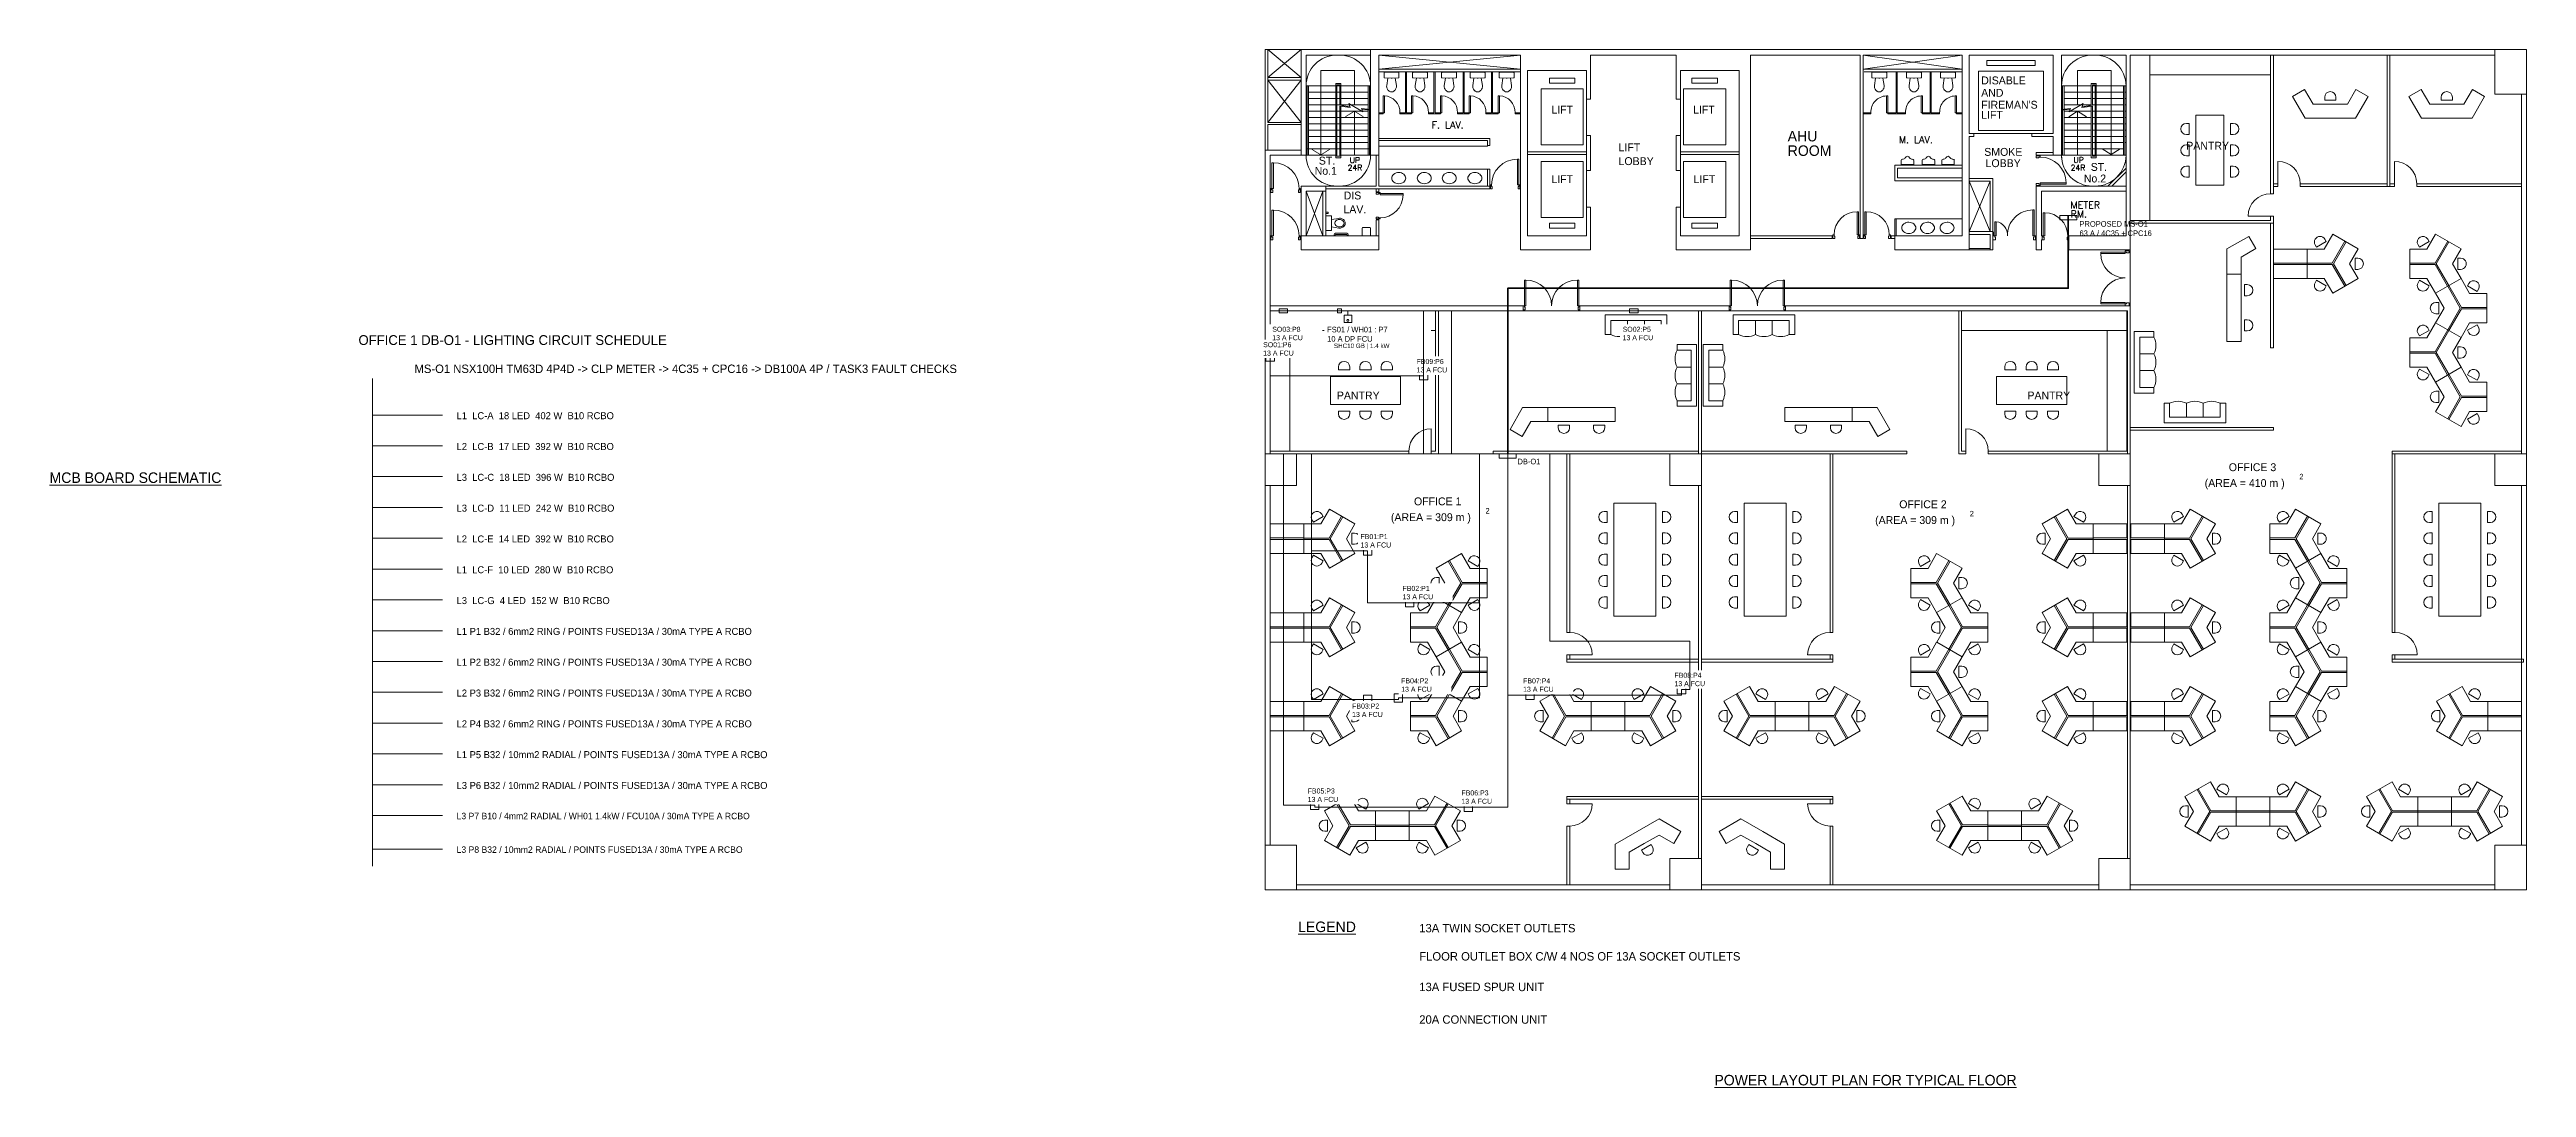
# Model space of a CAD drawing. Header units: millimetres. Extents: x 6000 to 109346, y -40506 to 46154.
# Drawn here: x 20978 to 109346, y -40506 to -3452 of the extents above; entities that cross this region are included whole.
import ezdxf
from ezdxf.enums import TextEntityAlignment as Align

# ---------------------------------------------------------------- set-up
doc = ezdxf.new("R2010")
doc.units = ezdxf.units.MM
doc.layers.get('0').update_dxf_attribs({"lineweight": 9})
doc.layers.add('ARCH', color=7, linetype='Continuous', lineweight=5, true_color=0xa0a0a0)
doc.layers.add('Furniture', color=7, linetype='Continuous', lineweight=5, true_color=0xb9b9b9)
doc.layers.add('E-DB-CONCEPT', color=7, linetype='Continuous', lineweight=18)
doc.layers.add('E-POWER-WORK', color=1, linetype='Continuous', lineweight=25)
for name, color, linetype in [('E-DB-WORK', 1, 'Continuous'), ('E-INCOMING-WORK', 30, 'Continuous'), ('E-POWER-ROUTE-P1', 1, 'Continuous'), ('E-POWER-ROUTE-P2', 2, 'Continuous'), ('E-POWER-ROUTE-P3', 3, 'Continuous'), ('E-POWER-ROUTE-P4', 4, 'Continuous'), ('E-POWER-ROUTE-P5', 5, 'Continuous'), ('E-POWER-ROUTE-P6', 6, 'Continuous'), ('E-POWER-ROUTE-P7', 1, 'Continuous'), ('E-POWER-ROUTE-P8', 2, 'Continuous')]:
    doc.layers.add(name, color=color, linetype=linetype)
doc.styles.add('20S', font='SIMPLEX.shx', dxfattribs={"height": 200})
doc.styles.add('25S', font='simplex', dxfattribs={"height": 250})
doc.styles.add('T1-Arial', font='arial.ttf')

msp = doc.modelspace()

# ---------------------------------------------------------------- texts
at = {"linetype": 'ByBlock', "lineweight": 15}
for s, height, p in [('%%UMCB BOARD SCHEMATIC', 375, (20978.2, -18925.1)), ('%%ULEGEND', 375, (65521.9, -34957.9)), ('13A TWIN SOCKET OUTLETS', 300, (69845, -34968.7)), ('FLOOR OUTLET BOX C/W 4 NOS OF 13A SOCKET OUTLETS', 300, (69845, -35974.6)), ('13A FUSED SPUR UNIT', 300, (69845, -37065.9)), ('20A CONNECTION UNIT', 300, (69845, -38230)), ('%%UPOWER LAYOUT PLAN FOR TYPICAL FLOOR', 375, (80374.1, -40431.5))]:
    msp.add_text(s, height=height, dxfattribs=at).set_placement(p)
at = {"layer": 'ARCH', "linetype": 'ByBlock', "lineweight": 9}
for s, height, p in [('DISABLE', 281.25, (89892.6, -4696.3)), ('AND', 281.25, (89892.6, -5139.3)), ("FIREMAN'S", 281.25, (89892.6, -5565.2)), ('LIFT', 281.25, (74558.6, -5738.7)), ('LIFT', 281.25, (79612.8, -5738.7)), ('LIFT', 281.25, (89892.6, -5925.6)), ('LIFT', 281.25, (76955.3, -7083.5)), ('AHU', 375, (82988.8, -6732.2)), ('ROOM', 375, (82988.8, -7250.2)), ('SMOKE', 281.25, (90002.3, -7247.8)), ('PANTRY', 281.25, (97209, -7027.4)), ('No.1', 281.25, (66114.2, -7923.4)), ('ST.', 281.25, (66262, -7560.9)), ('LIFT', 281.25, (74558.6, -8221.2)), ('LOBBY', 281.25, (76955.3, -7578.4)), ('LIFT', 281.25, (79631.8, -8221.2)), ('LOBBY', 281.25, (90050, -7650.8)), ('No.2', 281.25, (93554.4, -8198)), ('ST.', 281.25, (93799.8, -7784.9)), ('DIS', 281.25, (67149.3, -8804.1)), ('LAV.', 281.25, (67139.2, -9298)), ('PANTRY', 281.25, (66905.6, -15942.8)), ('PANTRY', 281.25, (91542.5, -15942.8)), ('OFFICE 3', 281.25, (98726.9, -18503.7)), ('OFFICE 1', 281.25, (69656.5, -19723.7)), ('(AREA = 410 m )', 281.25, (97866.7, -19068.8)), (' 2', 196.88, (101169.8, -18797)), ('(AREA = 309 m )', 281.25, (68833.8, -20288.9)), (' 2', 196.88, (72137, -20017)), ('(AREA = 309 m )', 281.25, (86108.9, -20391.6)), ('OFFICE 2', 281.25, (86969.1, -19826.5)), (' 2', 196.88, (89412, -20119.8))]:
    msp.add_text(s, height=height, dxfattribs=at).set_placement(p)
at = {"layer": 'ARCH', "linetype": 'ByBlock', "lineweight": 9, "style": '25S'}
for s, p in [('F. LAV.', (70860.5, -6142.4)), ('M. LAV.', (87562.3, -6672.2))]:
    msp.add_text(s, height=250, dxfattribs=at).set_placement(p, align=Align.MIDDLE)
at = {"layer": 'ARCH', "linetype": 'ByBlock', "lineweight": 9}
for s, height, style, p in [('24R', 200, '20S', (67291, -7769.7)), ('UP', 200, '20S', (67362.6, -7503.7)), ('24R', 200, '20S', (93083.9, -7773.2)), ('UP', 200, '20S', (93183.7, -7494.4)), ('METER', 250, '25S', (93076.1, -9132.1)), ('RM.', 250, '25S', (93078.9, -9449))]:
    msp.add_text(s, height=height, dxfattribs=dict(at, style=style)).set_placement(p)
at = {"layer": 'E-DB-CONCEPT', "lineweight": 15}
for s, height, p in [('OFFICE 1 DB-O1 - LIGHTING CIRCUIT SCHEDULE', 350, (32000, -14000)), ('MS-O1 NSX100H TM63D 4P4D -> CLP METER -> 4C35 + CPC16 -> DB100A 4P / TASK3 FAULT CHECKS', 300, (34000, -15000)), ('L1  LC-A  18 LED  402 W  B10 RCBO', 250, (35500, -16650)), ('L2  LC-B  17 LED  392 W  B10 RCBO', 250, (35500, -17750)), ('L3  LC-C  18 LED  396 W  B10 RCBO', 250, (35500, -18850)), ('L3  LC-D  11 LED  242 W  B10 RCBO', 250, (35500, -19950)), ('L2  LC-E  14 LED  392 W  B10 RCBO', 250, (35500, -21050)), ('L1  LC-F  10 LED  280 W  B10 RCBO', 250, (35500, -22150)), ('L3  LC-G  4 LED  152 W  B10 RCBO', 250, (35500, -23250)), ('L1 P1 B32 / 6mm2 RING / POINTS FUSED13A / 30mA TYPE A RCBO', 250, (35500, -24350)), ('L1 P2 B32 / 6mm2 RING / POINTS FUSED13A / 30mA TYPE A RCBO', 250, (35500, -25450)), ('L2 P3 B32 / 6mm2 RING / POINTS FUSED13A / 30mA TYPE A RCBO', 250, (35500, -26550)), ('L2 P4 B32 / 6mm2 RING / POINTS FUSED13A / 30mA TYPE A RCBO', 250, (35500, -27650)), ('L1 P5 B32 / 10mm2 RADIAL / POINTS FUSED13A / 30mA TYPE A RCBO', 250, (35500, -28750)), ('L3 P6 B32 / 10mm2 RADIAL / POINTS FUSED13A / 30mA TYPE A RCBO', 250, (35500, -29850))]:
    msp.add_text(s, height=height, dxfattribs=at).set_placement(p)
at = {"layer": 'E-DB-CONCEPT', "lineweight": 15, "char_height": 230, "width": 11500, "attachment_point": 1}
for s, insert in [('L3 P7 B10 / 4mm2 RADIAL / WH01 1.4kW / FCU10A / 30mA TYPE A RCBO', (35500, -30700)), ('L3 P8 B32 / 10mm2 RADIAL / POINTS FUSED13A / 30mA TYPE A RCBO', (35500, -31900))]:
    msp.add_mtext(s, dxfattribs=dict(at, insert=insert))
at = {"layer": 'E-DB-WORK', "lineweight": 15, "insert": (73350, -18059.9), "char_height": 200, "width": 1800, "attachment_point": 1}
msp.add_mtext('DB-O1', dxfattribs=at)
at = {"layer": 'E-INCOMING-WORK', "lineweight": 15, "insert": (93400, -9578), "char_height": 200, "width": 3000, "attachment_point": 1}
msp.add_mtext('PROPOSED MS-O1\\P63 A / 4C35 + CPC16', dxfattribs=at)

# ---------------------------------------------------------------- blocks, each defined once
blk = doc.blocks.new('desk B')
at = {"layer": 'Furniture', "lineweight": 15}
for p, q in [((-1059, 0), (-1584, -909)), ((-529, -306), (-1059, 0)), ((-529, -306), (0, 0)), ((525, -909), (0, 0)), ((-554, -926), (-1334, -476)), ((-529, -883), (-1309, -433)), ((-729, -14), (-729, -114)), ((-729, -114), (-329, -114)), ((-529, -883), (250, -433)), ((-504, -926), (275, -476)), ((-329, -14), (-329, -114)), ((-1054, -1215), (-1584, -909)), ((-1407, -1188), (-1320, -1138)), ((-1120, -1484), (-1320, -1138)), ((-1207, -1534), (-1120, -1484)), ((-1054, -1215), (-1054, -1826)), ((-554, -926), (-554, -1826)), ((-504, -926), (-504, -1826)), ((-504, -926), (-504, -1826)), ((-4, -1215), (525, -909)), ((-4, -1215), (-4, -1826)), ((262, -1138), (62, -1484)), ((148, -1534), (62, -1484)), ((348, -1188), (262, -1138)), ((-1054, -1826), (-4, -1826))]:
    blk.add_line(p, q, dxfattribs=at)
for centre, start, end in [((-529, -14), 0, 180), ((-1307, -1361), 120, 300), ((248, -1361), 240, 60)]:
    blk.add_arc(centre, 200, start, end, dxfattribs=at)
blk = doc.blocks.new('sofa 3-seater')
at = {"layer": 'Furniture', "lineweight": 15}
for p, q in [((-2200, 0), (0, 0)), ((0, 0), (0, -700)), ((-2200, 0), (-2200, -700)), ((-2000, -700), (-2200, -700)), ((-2000, -200), (-200, -200)), ((-2000, -200), (-2000, -700)), ((-1400, -200), (-1400, -700)), ((-800, -200), (-800, -700)), ((-200, -200), (-200, -700)), ((0, -700), (-200, -700))]:
    blk.add_line(p, q, dxfattribs=at)
for centre in [(-1700, -87), (-1100, -87), (-500, -87)]:
    blk.add_arc(centre, 683, 243.93233, 296.06767, dxfattribs=at)

# ---------------------------------------------------------------- linework, layer by layer
at = {"layer": 'ARCH', "linetype": 'ByBlock', "lineweight": 9}
for p, q in [((64345.9, -3452.4), (64345.9, -7047.4)), ((64445.9, -3452.4), (64445.9, -6052.4)), ((65625.9, -4452.4), (64445.9, -3452.4)), ((64445.9, -4452.4), (65625.9, -3452.4)), ((65625.9, -3452.4), (65625.9, -7227.4)), ((67005.9, -3452.4), (68105.9, -3452.4)), ((68105.9, -3452.4), (68105.9, -7227.4)), ((65805.9, -3652.4), (65805.9, -7227.4)), ((65805.9, -3652.4), (67005.9, -3652.4)), ((66336.9, -7227.4), (66336.9, -4202.4)), ((67530.9, -4202.4), (66336.9, -4202.4)), ((67005.9, -3652.4), (68105.9, -3652.4)), ((67530.9, -5427.4), (67530.9, -4202.4)), ((68405.9, -3652.4), (68405.9, -7227.4)), ((68405.9, -4152.4), (73459.3, -3652.4)), ((73459.3, -4152.4), (68405.9, -3652.4)), ((68405.9, -3652.4), (73459.3, -3652.4)), ((68405.9, -4152.4), (73459.3, -4152.4)), ((68405.9, -4252.4), (73459.3, -4252.4)), ((69352.6, -5707.4), (69352.6, -4252.4)), ((69392.6, -5707.4), (69392.6, -4252.4)), ((70369.3, -5707.4), (70369.3, -4252.4)), ((70409.3, -5707.4), (70409.3, -4252.4)), ((71405.9, -5707.4), (71405.9, -4252.4)), ((71445.9, -5707.4), (71445.9, -4252.4)), ((72422.6, -5707.4), (72422.6, -4252.4)), ((72462.6, -5707.4), (72462.6, -4252.4)), ((73459.3, -3652.4), (73459.3, -10602.4)), ((73709.3, -4202.4), (73709.3, -10102.4)), ((73709.3, -4202.4), (75809.3, -4202.4)), ((75809.3, -4202.4), (75809.3, -5227.4)), ((75959.3, -3652.4), (75959.3, -5227.4)), ((79009.3, -3652.4), (75959.3, -3652.4)), ((79009.3, -3652.4), (79009.3, -5227.4)), ((81259.3, -4202.4), (79159.3, -4202.4)), ((81259.3, -4202.4), (79159.3, -4202.4)), ((79159.3, -4202.4), (79159.3, -5227.4)), ((81259.3, -4202.4), (81259.3, -10102.4)), ((81659.3, -3652.4), (81659.3, -10602.4)), ((85579.3, -3652.4), (85579.3, -10202.4)), ((85679.3, -3652.4), (89209.3, -4152.4)), ((85679.3, -4152.4), (89209.3, -3652.4)), ((89209.3, -3652.4), (85679.3, -3652.4)), ((85679.3, -3652.4), (85679.3, -10202.4)), ((89209.3, -4152.4), (85679.3, -4152.4)), ((85714.5, -4252.4), (87369.3, -4252.4)), ((86855.9, -5707.4), (86855.9, -4252.4)), ((86895.9, -5707.4), (86895.9, -4252.4)), ((89209.3, -4252.4), (87369.3, -4252.4)), ((88072.6, -5707.4), (88072.6, -4252.4)), ((88112.6, -5707.4), (88112.6, -4252.4)), ((89209.3, -3652.4), (89209.3, -10102.4)), ((89459.3, -3652.4), (89459.3, -6452.4)), ((92459.3, -3652.4), (89459.3, -3652.4)), ((89799.2, -6341.6), (89799.2, -4223.7)), ((89799.2, -4223.7), (92119.3, -4223.7)), ((90096.4, -3843.4), (91822.2, -3843.4)), ((90096.4, -4028), (90096.4, -3843.4)), ((91822.2, -4028), (90096.4, -4028)), ((91822.2, -3843.4), (91822.2, -4028)), ((92119.3, -4223.7), (92119.3, -6341.6)), ((92459.3, -3652.4), (92459.3, -6452.4)), ((92759.3, -3652.4), (92759.3, -7322.4)), ((92759.3, -3652.4), (93859.3, -3652.4)), ((93334.3, -5427.4), (93334.3, -4202.4)), ((93334.3, -4202.4), (94528.3, -4202.4)), ((95059.3, -3652.4), (93859.3, -3652.4)), ((94528.3, -7227.4), (94528.3, -4202.4)), ((95059.3, -3652.4), (95059.3, -10102.4)), ((95209.3, -3652.4), (95209.3, -10602.4)), ((65625.9, -4452.4), (64445.9, -4452.4)), ((64445.9, -4552.4), (65625.9, -6052.4)), ((64445.9, -6052.4), (65625.9, -4552.4)), ((65625.9, -4552.4), (64445.9, -4552.4)), ((65805.9, -4752.4), (66867.9, -4752.4)), ((65805.9, -4977.4), (65843.9, -4977.4)), ((65805.9, -5202.4), (65843.9, -5202.4)), ((65843.9, -7227.4), (65843.9, -4752.4)), ((65893.9, -7227.4), (65893.9, -4752.4)), ((65893.9, -4977.4), (66867.9, -4977.4)), ((65893.9, -5202.4), (66867.9, -5202.4)), ((66867.9, -7315.4), (66867.9, -4664.4)), ((66867.9, -4664.4), (67043.9, -4664.4)), ((66905.9, -7265.4), (66905.9, -4714.4)), ((66905.9, -4714.4), (67005.9, -4714.4)), ((66905.9, -4752.4), (67005.9, -4752.4)), ((66905.9, -4977.4), (67005.9, -4977.4)), ((66905.9, -5202.4), (67005.9, -5202.4)), ((67005.9, -5444.2), (67005.9, -4714.4)), ((67043.9, -5449.4), (67043.9, -4664.4)), ((67043.9, -4752.4), (68105.9, -4752.4)), ((67043.9, -4977.4), (68017.9, -4977.4)), ((67043.9, -5202.4), (68017.9, -5202.4)), ((68017.9, -5584.3), (68017.9, -4752.4)), ((68067.9, -5591.2), (68067.9, -4752.4)), ((68067.9, -4977.4), (68105.9, -4977.4)), ((68067.9, -5202.4), (68105.9, -5202.4)), ((68554.3, -5707.4), (68554.3, -5107.4)), ((68554.3, -5107.4), (68599.3, -5107.4)), ((68599.3, -5707.4), (68599.3, -5107.4)), ((69570.9, -5107.4), (69615.9, -5107.4)), ((69570.9, -5707.4), (69570.9, -5107.4)), ((69615.9, -5707.4), (69615.9, -5107.4)), ((70607.6, -5707.4), (70607.6, -5107.4)), ((70607.6, -5107.4), (70652.6, -5107.4)), ((70652.6, -5707.4), (70652.6, -5107.4)), ((71624.3, -5107.4), (71669.3, -5107.4)), ((71624.3, -5707.4), (71624.3, -5107.4)), ((71669.3, -5707.4), (71669.3, -5107.4)), ((72660.9, -5107.4), (72705.9, -5107.4)), ((72660.9, -5707.4), (72660.9, -5107.4)), ((72705.9, -5707.4), (72705.9, -5107.4)), ((74191.5, -4852.4), (74191.5, -6852.4)), ((74191.5, -4852.4), (75691.5, -4852.4)), ((74488.6, -4472.1), (75394.4, -4472.1)), ((74488.6, -4656.7), (74488.6, -4472.1)), ((75394.4, -4656.7), (74488.6, -4656.7)), ((75394.4, -4472.1), (75394.4, -4656.7)), ((75691.5, -4852.4), (75691.5, -6852.4)), ((75809.3, -5227.4), (75959.3, -5227.4)), ((75809.3, -5227.4), (75809.3, -6527.4)), ((79159.3, -5227.4), (79009.3, -5227.4)), ((79159.3, -5227.4), (79159.3, -6527.4)), ((79277, -4852.4), (79277, -6852.4)), ((80777, -4852.4), (79277, -4852.4)), ((80479.9, -4472.1), (79574.2, -4472.1)), ((79574.2, -4472.1), (79574.2, -4656.7)), ((79574.2, -4656.7), (80479.9, -4656.7)), ((80479.9, -4656.7), (80479.9, -4472.1)), ((80777, -4852.4), (80777, -6852.4)), ((86512.6, -5707.4), (86512.6, -5107.4)), ((86557.6, -5107.4), (86512.6, -5107.4)), ((86557.6, -5707.4), (86557.6, -5107.4)), ((87749.3, -5707.4), (87749.3, -5107.4)), ((87794.3, -5107.4), (87749.3, -5107.4)), ((87794.3, -5707.4), (87794.3, -5107.4)), ((88965.9, -5707.4), (88965.9, -5107.4)), ((89010.9, -5107.4), (88965.9, -5107.4)), ((89010.9, -5707.4), (89010.9, -5107.4)), ((93821.3, -4752.4), (92759.3, -4752.4)), ((92797.3, -4977.4), (92759.3, -4977.4)), ((92797.3, -5202.4), (92759.3, -5202.4)), ((92797.3, -5591.2), (92797.3, -4752.4)), ((92847.3, -5584.3), (92847.3, -4752.4)), ((93821.3, -4977.4), (92847.3, -4977.4)), ((93821.3, -5202.4), (92847.3, -5202.4)), ((93821.3, -5449.4), (93821.3, -4664.4)), ((93997.3, -4664.4), (93821.3, -4664.4)), ((93859.3, -5444.2), (93859.3, -4714.4)), ((93959.3, -4714.4), (93859.3, -4714.4)), ((93959.3, -4752.4), (93859.3, -4752.4)), ((93959.3, -4977.4), (93859.3, -4977.4)), ((93959.3, -5202.4), (93859.3, -5202.4)), ((93959.3, -7265.4), (93959.3, -4714.4)), ((93997.3, -7315.4), (93997.3, -4664.4)), ((95059.3, -4752.4), (93997.3, -4752.4)), ((94971.3, -4977.4), (93997.3, -4977.4)), ((94971.3, -5202.4), (93997.3, -5202.4)), ((94971.3, -7227.4), (94971.3, -4752.4)), ((95021.3, -7227.4), (95021.3, -4752.4)), ((95059.3, -4977.4), (95021.3, -4977.4)), ((95059.3, -5202.4), (95021.3, -5202.4)), ((95059.3, -4752.4), (95059.3, -4752.4)), ((65625.9, -6052.4), (64445.9, -6052.4)), ((64445.9, -6127.4), (65625.9, -6127.4)), ((64445.9, -6127.4), (64445.9, -7047.4)), ((65805.9, -5427.4), (65843.9, -5427.4)), ((65805.9, -5652.4), (65843.9, -5652.4)), ((65805.9, -5877.4), (65843.9, -5877.4)), ((65805.9, -6102.4), (65843.9, -6102.4)), ((65893.9, -5427.4), (66867.9, -5427.4)), ((65893.9, -5652.4), (66867.9, -5652.4)), ((65893.9, -5877.4), (66867.9, -5877.4)), ((65893.9, -6102.4), (66867.9, -6102.4)), ((66905.9, -5427.4), (67005.9, -5427.4)), ((66905.9, -5652.4), (67005.9, -5652.4)), ((66905.9, -5877.4), (67005.9, -5877.4)), ((66905.9, -6102.4), (67005.9, -6102.4)), ((67370.9, -5494.7), (67005.9, -5444.2)), ((67005.9, -7265.4), (67005.9, -5469.4)), ((67379.8, -5521.2), (67005.9, -5469.4)), ((67043.9, -5427.4), (68017.9, -5427.4)), ((67043.9, -7315.4), (67043.9, -5474.7)), ((67043.9, -5652.4), (68017.9, -5652.4)), ((67043.9, -5877.4), (68017.9, -5877.4)), ((67043.9, -6102.4), (68017.9, -6102.4)), ((67828.4, -5672.9), (67331.7, -5378.4)), ((67331.7, -5378.4), (67379.8, -5521.2)), ((67530.9, -5652.4), (67530.9, -7227.4)), ((67787.9, -5552.4), (67828.4, -5672.9)), ((68105.9, -5596.5), (67787.9, -5552.4)), ((68105.9, -5621.7), (67796.8, -5578.9)), ((68017.9, -7227.4), (68017.9, -5609.5)), ((68067.9, -5427.4), (68105.9, -5427.4)), ((68067.9, -7227.4), (68067.9, -5616.5)), ((68067.9, -5652.4), (68105.9, -5652.4)), ((68067.9, -5877.4), (68105.9, -5877.4)), ((68067.9, -6102.4), (68105.9, -6102.4)), ((68554.3, -5707.4), (68405.9, -5707.4)), ((68405.9, -5752.4), (68554.3, -5752.4)), ((68554.3, -5752.4), (68554.3, -5707.4)), ((68554.3, -5707.4), (68599.3, -5707.4)), ((69352.6, -5707.4), (69154.3, -5707.4)), ((69154.3, -5752.4), (69154.3, -5707.4)), ((69154.3, -5752.4), (69570.9, -5752.4)), ((69570.9, -5707.4), (69392.6, -5707.4)), ((69570.9, -5707.4), (69615.9, -5707.4)), ((69570.9, -5752.4), (69570.9, -5707.4)), ((70170.9, -5752.4), (70170.9, -5707.4)), ((70369.3, -5707.4), (70170.9, -5707.4)), ((70170.9, -5752.4), (70170.9, -5707.4)), ((70170.9, -5752.4), (70587.6, -5752.4)), ((70587.6, -5707.4), (70409.3, -5707.4)), ((70607.6, -5707.4), (70459.3, -5707.4)), ((70459.3, -5752.4), (70607.6, -5752.4)), ((70587.6, -5752.4), (70587.6, -5707.4)), ((70607.6, -5752.4), (70607.6, -5707.4)), ((70607.6, -5707.4), (70652.6, -5707.4)), ((71405.9, -5707.4), (71207.6, -5707.4)), ((71207.6, -5752.4), (71207.6, -5707.4)), ((71207.6, -5752.4), (71624.3, -5752.4)), ((71624.3, -5707.4), (71445.9, -5707.4)), ((71624.3, -5707.4), (71669.3, -5707.4)), ((71624.3, -5752.4), (71624.3, -5707.4)), ((72224.3, -5752.4), (72224.3, -5707.4)), ((72422.6, -5707.4), (72224.3, -5707.4)), ((72224.3, -5752.4), (72660.9, -5752.4)), ((72660.9, -5707.4), (72462.6, -5707.4)), ((72660.9, -5707.4), (72705.9, -5707.4)), ((72660.9, -5752.4), (72660.9, -5707.4)), ((73459.3, -5707.4), (73260.9, -5707.4)), ((73260.9, -5752.4), (73260.9, -5707.4)), ((73260.9, -5752.4), (73459.3, -5752.4)), ((85679.3, -5707.4), (85957.6, -5707.4)), ((85957.6, -5752.4), (85679.3, -5752.4)), ((85957.6, -5752.4), (85957.6, -5707.4)), ((86557.6, -5707.4), (86512.6, -5707.4)), ((86557.6, -5707.4), (86855.9, -5707.4)), ((86557.6, -5752.4), (86557.6, -5707.4)), ((87194.3, -5752.4), (86557.6, -5752.4)), ((86895.9, -5707.4), (87194.3, -5707.4)), ((87194.3, -5752.4), (87194.3, -5707.4)), ((87794.3, -5707.4), (87749.3, -5707.4)), ((87794.3, -5707.4), (88072.6, -5707.4)), ((87794.3, -5752.4), (87794.3, -5707.4)), ((88410.9, -5752.4), (87794.3, -5752.4)), ((88112.6, -5707.4), (88410.9, -5707.4)), ((88410.9, -5752.4), (88410.9, -5707.4)), ((89010.9, -5707.4), (88965.9, -5707.4)), ((89010.9, -5707.4), (89209.3, -5707.4)), ((89010.9, -5752.4), (89010.9, -5707.4)), ((89209.3, -5752.4), (89010.9, -5752.4)), ((92797.3, -5427.4), (92759.3, -5427.4)), ((92759.3, -5596.5), (93077.3, -5552.4)), ((92759.3, -5621.7), (93068.4, -5578.9)), ((92797.3, -5652.4), (92759.3, -5652.4)), ((92797.3, -5877.4), (92759.3, -5877.4)), ((92797.3, -6102.4), (92759.3, -6102.4)), ((92797.3, -7227.4), (92797.3, -5616.5)), ((93821.3, -5427.4), (92847.3, -5427.4)), ((92847.3, -7227.4), (92847.3, -5609.5)), ((93821.3, -5652.4), (92847.3, -5652.4)), ((93821.3, -5877.4), (92847.3, -5877.4)), ((93821.3, -6102.4), (92847.3, -6102.4)), ((93036.8, -5672.9), (93533.5, -5378.4)), ((93077.3, -5552.4), (93036.8, -5672.9)), ((93334.3, -5652.4), (93334.3, -7227.4)), ((93533.5, -5378.4), (93485.4, -5521.2)), ((93485.4, -5521.2), (93859.3, -5469.4)), ((93494.3, -5494.7), (93859.3, -5444.2)), ((93821.3, -7315.4), (93821.3, -5474.7)), ((93959.3, -5427.4), (93859.3, -5427.4)), ((93859.3, -7265.4), (93859.3, -5469.4)), ((93959.3, -5652.4), (93859.3, -5652.4)), ((93959.3, -5877.4), (93859.3, -5877.4)), ((93959.3, -6102.4), (93859.3, -6102.4)), ((94971.3, -5427.4), (93997.3, -5427.4)), ((94971.3, -5652.4), (93997.3, -5652.4)), ((94971.3, -5877.4), (93997.3, -5877.4)), ((94971.3, -6102.4), (93997.3, -6102.4)), ((95059.3, -5427.4), (95021.3, -5427.4)), ((95059.3, -5652.4), (95021.3, -5652.4)), ((95059.3, -5877.4), (95021.3, -5877.4)), ((95059.3, -6102.4), (95021.3, -6102.4)), ((64345.9, -7047.4), (64345.9, -10602.4)), ((64345.9, -7047.4), (65625.9, -7047.4)), ((65805.9, -6327.4), (65843.9, -6327.4)), ((65805.9, -6552.4), (65843.9, -6552.4)), ((65805.9, -6777.4), (65843.9, -6777.4)), ((65805.9, -7002.4), (66867.9, -7002.4)), ((65893.9, -6327.4), (66867.9, -6327.4)), ((65893.9, -6552.4), (66867.9, -6552.4)), ((65893.9, -6777.4), (66867.9, -6777.4)), ((66905.9, -6327.4), (67005.9, -6327.4)), ((66905.9, -6552.4), (67005.9, -6552.4)), ((66905.9, -6777.4), (67005.9, -6777.4)), ((66905.9, -7002.4), (67005.9, -7002.4)), ((67043.9, -6327.4), (68017.9, -6327.4)), ((67043.9, -6552.4), (68017.9, -6552.4)), ((67043.9, -6777.4), (68017.9, -6777.4)), ((67043.9, -7002.4), (68105.9, -7002.4)), ((68067.9, -6327.4), (68105.9, -6327.4)), ((68067.9, -6552.4), (68105.9, -6552.4)), ((68067.9, -6777.4), (68105.9, -6777.4)), ((72359.3, -6627.4), (68405.9, -6627.4)), ((72284.3, -6702.4), (68405.9, -6702.4)), ((70230.9, -6702.4), (68405.9, -6702.4)), ((72284.3, -6902.4), (68405.9, -6902.4)), ((70230.9, -6902.4), (68405.9, -6902.4)), ((72284.3, -6902.4), (72284.3, -6702.4)), ((72359.3, -6877.4), (72284.3, -6877.4)), ((72359.3, -6877.4), (72359.3, -6627.4)), ((75691.5, -6852.4), (74191.5, -6852.4)), ((75959.3, -6527.4), (75809.3, -6527.4)), ((75809.3, -6527.4), (75809.3, -7777.4)), ((75959.3, -6527.4), (75959.3, -7777.4)), ((79009.3, -6527.4), (79009.3, -7777.4)), ((79009.3, -6527.4), (79159.3, -6527.4)), ((79159.3, -6527.4), (79159.3, -7777.4)), ((79277, -6852.4), (80777, -6852.4)), ((89634.3, -6452.4), (89459.3, -6452.4)), ((89459.3, -6552.4), (89459.3, -10602.4)), ((89634.3, -6552.4), (89459.3, -6552.4)), ((89634.3, -6452.4), (91694.3, -6452.4)), ((89634.3, -6452.4), (89634.3, -6552.4)), ((92119.3, -6341.6), (89799.2, -6341.6)), ((92459.3, -6452.4), (91694.3, -6452.4)), ((91694.3, -6452.4), (91694.3, -6552.4)), ((92459.3, -6552.4), (91694.3, -6552.4)), ((92459.3, -6552.4), (92459.3, -7227.4)), ((92797.3, -6327.4), (92759.3, -6327.4)), ((92797.3, -6552.4), (92759.3, -6552.4)), ((92797.3, -6777.4), (92759.3, -6777.4)), ((92797.3, -7002.4), (92759.3, -7002.4)), ((93821.3, -6327.4), (92847.3, -6327.4)), ((93821.3, -6552.4), (92847.3, -6552.4)), ((93821.3, -6777.4), (92847.3, -6777.4)), ((93821.3, -7002.4), (92847.3, -7002.4)), ((93959.3, -6327.4), (93859.3, -6327.4)), ((93959.3, -6552.4), (93859.3, -6552.4)), ((93959.3, -6777.4), (93859.3, -6777.4)), ((93959.3, -7002.4), (93859.3, -7002.4)), ((94971.3, -6327.4), (93997.3, -6327.4)), ((94971.3, -6552.4), (93997.3, -6552.4)), ((94971.3, -6777.4), (93997.3, -6777.4)), ((94971.3, -7002.4), (93997.3, -7002.4)), ((95059.3, -6327.4), (95021.3, -6327.4)), ((95059.3, -6552.4), (95021.3, -6552.4)), ((95059.3, -6777.4), (95021.3, -6777.4)), ((64525.9, -7227.4), (64525.9, -10602.4)), ((64525.9, -7227.4), (65625.9, -7227.4)), ((65805.9, -7227.4), (65625.9, -7227.4)), ((65805.9, -7227.4), (66867.9, -7227.4)), ((66867.9, -7315.4), (67043.9, -7315.4)), ((66905.9, -7265.4), (67005.9, -7265.4)), ((67043.9, -7227.4), (68105.9, -7227.4)), ((68405.9, -7227.4), (68105.9, -7227.4)), ((68305.9, -7227.4), (68305.9, -8327.4)), ((68405.9, -7227.4), (68405.9, -8327.4)), ((72359.3, -7727.4), (68405.9, -7727.4)), ((72284.3, -8327.4), (72284.3, -7727.4)), ((72359.3, -8327.4), (72359.3, -7727.4)), ((75809.3, -7102.4), (73709.3, -7102.4)), ((75809.3, -7202.4), (73709.3, -7202.4)), ((74191.5, -9452.4), (74191.5, -7452.4)), ((75691.5, -7452.4), (74191.5, -7452.4)), ((75691.5, -9452.4), (75691.5, -7452.4)), ((75959.3, -7777.4), (75809.3, -7777.4)), ((75809.3, -9077.4), (75809.3, -7777.4)), ((79009.3, -7777.4), (79159.3, -7777.4)), ((79159.3, -7102.4), (81259.3, -7102.4)), ((79159.3, -7202.4), (81259.3, -7202.4)), ((79159.3, -9077.4), (79159.3, -7777.4)), ((79277, -9452.4), (79277, -7452.4)), ((79277, -7452.4), (80777, -7452.4)), ((80777, -9452.4), (80777, -7452.4)), ((81259.3, -7202.4), (81259.3, -9902.4)), ((89209.3, -7586), (86809.3, -7586)), ((86809.3, -8136), (86809.3, -7586)), ((89209.3, -7686), (86909.3, -7686)), ((86909.3, -8036), (86909.3, -7686)), ((92459.3, -7127.4), (91859.5, -7127.4)), ((91859.5, -7227.4), (91859.5, -7127.4)), ((92459.3, -7227.4), (91859.5, -7227.4)), ((92759.3, -7227.4), (92459.3, -7227.4)), ((93821.3, -7227.4), (92759.3, -7227.4)), ((93997.3, -7315.4), (93821.3, -7315.4)), ((93959.3, -7227.4), (93859.3, -7227.4)), ((93959.3, -7265.4), (93859.3, -7265.4)), ((95059.3, -7227.4), (93997.3, -7227.4)), ((94414.9, -8327.4), (95059.3, -7683.1)), ((94556.3, -8327.4), (95059.3, -7824.5)), ((68305.9, -8327.4), (65625.9, -8327.4)), ((65625.9, -8327.4), (65625.9, -8507.4)), ((65625.9, -10102.4), (65625.9, -8507.4)), ((65805.9, -8507.4), (66405.9, -10102.4)), ((65805.9, -10102.4), (66405.9, -8507.4)), ((66505.9, -8507.4), (65805.9, -8507.4)), ((65805.9, -10102.4), (65805.9, -8507.4)), ((66405.9, -8507.4), (66405.9, -10102.4)), ((66505.9, -8327.4), (66505.9, -10102.4)), ((72359.3, -8427.4), (66505.9, -8427.4)), ((68305.9, -8427.4), (68305.9, -8527.4)), ((68305.9, -8427.4), (68305.9, -8527.4)), ((68305.9, -8527.4), (68405.9, -8527.4)), ((72359.3, -8327.4), (68405.9, -8327.4)), ((68405.9, -8427.4), (68405.9, -8527.4)), ((68405.9, -8427.4), (68405.9, -8527.4)), ((72359.3, -8327.4), (72359.3, -8427.4)), ((89209.3, -8136), (86809.3, -8136)), ((89209.3, -8036), (86909.3, -8036)), ((90309.3, -8052.4), (89459.3, -8052.4)), ((89459.3, -8152.4), (90209.3, -9952.4)), ((90209.3, -8152.4), (89459.3, -9952.4)), ((90209.3, -8152.4), (89459.3, -8152.4)), ((90209.3, -8152.4), (90209.3, -9952.4)), ((90309.3, -8052.4), (90309.3, -10152.4)), ((91859.5, -8327.4), (95059.3, -8327.4)), ((91859.5, -8507.4), (91859.5, -8327.4)), ((91859.5, -10102.4), (91859.5, -8507.4)), ((92039.5, -8507.4), (95059.3, -8507.4)), ((92039.5, -10102.4), (92039.5, -8507.4)), ((66505.9, -9108), (66505.9, -9108)), ((66515.9, -9258.4), (66505.9, -9258.4)), ((66515.9, -9308.4), (66505.9, -9308.4)), ((66515.9, -9258.4), (66515.9, -9308.4)), ((66515.9, -9264.4), (66570.9, -9264.4)), ((66570.9, -9302.4), (66515.9, -9302.4)), ((68305.9, -9527.4), (68305.9, -10102.4)), ((68405.9, -9527.4), (68305.9, -9527.4)), ((68305.9, -9606.6), (68305.9, -10102.4)), ((68405.9, -9527.4), (68405.9, -10102.4)), ((68405.9, -9606.6), (68405.9, -10102.4)), ((74191.5, -9452.4), (75691.5, -9452.4)), ((75394.4, -9648.1), (74488.6, -9648.1)), ((74488.6, -9648.1), (74488.6, -9832.8)), ((75394.4, -9832.8), (75394.4, -9648.1)), ((75809.3, -9077.4), (75959.3, -9077.4)), ((75809.3, -9077.4), (75809.3, -10102.4)), ((75959.3, -9077.4), (75959.3, -10602.4)), ((79009.3, -9077.4), (79009.3, -10602.4)), ((79159.3, -9077.4), (79009.3, -9077.4)), ((79159.3, -9077.4), (79159.3, -10102.4)), ((80777, -9452.4), (79277, -9452.4)), ((79574.2, -9648.1), (80479.9, -9648.1)), ((79574.2, -9832.8), (79574.2, -9648.1)), ((80479.9, -9648.1), (80479.9, -9832.8)), ((86809.3, -9502.4), (89209.3, -9502.4)), ((86809.3, -10102.4), (86809.3, -9502.4)), ((86859.3, -10102.4), (86859.3, -9502.4)), ((90376.5, -9602.4), (90376.5, -10102.4)), ((90376.5, -9602.4), (90426.5, -9602.4)), ((90426.5, -10102.4), (90426.5, -9602.4)), ((91738.5, -9177.4), (91738.5, -10102.4)), ((91738.5, -9177.4), (91788.5, -9177.4)), ((91788.5, -10102.4), (91788.5, -9177.4)), ((64345.9, -10602.4), (64345.9, -33452.4)), ((64525.9, -10602.4), (64525.9, -17889.9)), ((65625.9, -10102.4), (65625.9, -10602.4)), ((68405.9, -10102.4), (65625.9, -10102.4)), ((68405.9, -10602.4), (65625.9, -10602.4)), ((66799.9, -10092.4), (66799.9, -10102.4)), ((66799.9, -10092.4), (66849.9, -10092.4)), ((66805.9, -10062.4), (66805.9, -10092.4)), ((66843.9, -10080.4), (66843.9, -10092.4)), ((66849.9, -10092.4), (66849.9, -10102.4)), ((66855.9, -10012.4), (67255.6, -10012.4)), ((66873.9, -10050.4), (67237.6, -10050.4)), ((67311.6, -10092.4), (67261.6, -10092.4)), ((67261.6, -10092.4), (67261.6, -10102.4)), ((67267.6, -10080.4), (67267.6, -10092.4)), ((67305.6, -10062.4), (67305.6, -10092.4)), ((67311.6, -10092.4), (67311.6, -10102.4)), ((67805.6, -9832.4), (67805.6, -10102.4)), ((67835.6, -9802.4), (68075.6, -9802.4)), ((68105.6, -9832.4), (68105.6, -10102.4)), ((68405.9, -10102.4), (68405.9, -10602.4)), ((75959.3, -10602.4), (73459.3, -10602.4)), ((73709.3, -10102.4), (75809.3, -10102.4)), ((74488.6, -9832.8), (75394.4, -9832.8)), ((79009.3, -10602.4), (81659.3, -10602.4)), ((81259.3, -10102.4), (79159.3, -10102.4)), ((80479.9, -9832.8), (79574.2, -9832.8)), ((81659.3, -10102.4), (83909.3, -10102.4)), ((81659.3, -10202.4), (84579.3, -10202.4)), ((83909.3, -10102.4), (84579.3, -10102.4)), ((84579.3, -10202.4), (84579.3, -10102.4)), ((85579.3, -10202.4), (85679.3, -10202.4)), ((86809.3, -10102.4), (86679.3, -10102.4)), ((86679.3, -10202.4), (86679.3, -10102.4)), ((86809.3, -10202.4), (86679.3, -10202.4)), ((86809.3, -10102.4), (89209.3, -10102.4)), ((86809.3, -10102.4), (86809.3, -10602.4)), ((86809.3, -10602.4), (89459.3, -10602.4)), ((89459.3, -9952.4), (90309.3, -9952.4)), ((89459.3, -10052.4), (90209.3, -10052.4)), ((90209.3, -10552.4), (89459.3, -10552.4)), ((90209.3, -10602.4), (89459.3, -10602.4)), ((90209.3, -10052.4), (90209.3, -10602.4)), ((90209.3, -10602.4), (90309.3, -10602.4)), ((90309.3, -10052.4), (90309.3, -10602.4)), ((90336.5, -10102.4), (90336.5, -9962.4)), ((90336.5, -10102.4), (90376.5, -10102.4)), ((90401.5, -10242.4), (90336.5, -10242.4)), ((90376.5, -10102.4), (90426.5, -10102.4)), ((90376.5, -10102.4), (90376.5, -10152.4)), ((90376.5, -10152.4), (90401.5, -10152.4)), ((90401.5, -10152.4), (90401.5, -10242.4)), ((91738.5, -10102.4), (91788.5, -10102.4)), ((91763.5, -10152.4), (91763.5, -10242.4)), ((91788.5, -10152.4), (91763.5, -10152.4)), ((91763.5, -10242.4), (91828.5, -10242.4)), ((91828.5, -10102.4), (91788.5, -10102.4)), ((91788.5, -10102.4), (91788.5, -10152.4)), ((91828.5, -10242.4), (91828.5, -10102.4)), ((91859.5, -10102.4), (91859.5, -10452.4)), ((91859.5, -10102.4), (91859.5, -10602.4)), ((92039.5, -10602.4), (91859.5, -10602.4)), ((92039.5, -10102.4), (92109.5, -10102.4)), ((92039.5, -10102.4), (92089.5, -10102.4)), ((92039.5, -10602.4), (92039.5, -10242.4)), ((92979.5, -10102.4), (95059.3, -10102.4)), ((93019.5, -10242.4), (93019.5, -10602.4)), ((95209.3, -10602.4), (93019.5, -10602.4)), ((95029.3, -10683.6), (94155.3, -10683.6)), ((94155.3, -10731.1), (94155.3, -10683.6)), ((94155.3, -10731.1), (95029.3, -10731.1)), ((95029.3, -10641.1), (95029.3, -10681.1)), ((95169.3, -10641.1), (95029.3, -10641.1)), ((95029.3, -10681.1), (95079.3, -10681.1)), ((95029.3, -10731.1), (95029.3, -10681.1)), ((95044.3, -10641.1), (95044.3, -10641.1)), ((95079.3, -10681.1), (95079.3, -10706.1)), ((95079.3, -10706.1), (95169.3, -10706.1)), ((95169.3, -10706.1), (95169.3, -10641.1)), ((73595.5, -12602.4), (73595.5, -11682.4)), ((73645.5, -11682.4), (73595.5, -11682.4)), ((73645.5, -11682.4), (73645.5, -12602.4)), ((75485.5, -11682.4), (75485.5, -12602.4)), ((75485.5, -11682.4), (75535.5, -11682.4)), ((75535.5, -12602.4), (75535.5, -11682.4)), ((80936.3, -12602.4), (80936.3, -11682.4)), ((80986.3, -11682.4), (80936.3, -11682.4)), ((80986.3, -11682.4), (80986.3, -12602.4)), ((82826.3, -11682.4), (82826.3, -12602.4)), ((82826.3, -11682.4), (82876.3, -11682.4)), ((82876.3, -12602.4), (82876.3, -11682.4)), ((64525.9, -12602.4), (73595.5, -12602.4)), ((64525.9, -12782.4), (73555.5, -12782.4)), ((73555.5, -12602.4), (73595.5, -12602.4)), ((73555.5, -12742.4), (73555.5, -12602.4)), ((73555.5, -12617.4), (73555.5, -12617.4)), ((73620.5, -12742.4), (73555.5, -12742.4)), ((73555.5, -12742.4), (73555.5, -12782.4)), ((73595.5, -12602.4), (73595.5, -12652.4)), ((73645.5, -12602.4), (73595.5, -12602.4)), ((73595.5, -12652.4), (73620.5, -12652.4)), ((73620.5, -12652.4), (73620.5, -12742.4)), ((75485.5, -12602.4), (75535.5, -12602.4)), ((75535.5, -12652.4), (75510.5, -12652.4)), ((75510.5, -12652.4), (75510.5, -12742.4)), ((75510.5, -12742.4), (75575.5, -12742.4)), ((75535.5, -12602.4), (80936.3, -12602.4)), ((75575.5, -12602.4), (75535.5, -12602.4)), ((75535.5, -12602.4), (75535.5, -12652.4)), ((75575.5, -12742.4), (75575.5, -12602.4)), ((75575.5, -12617.4), (75575.5, -12617.4)), ((75575.5, -12742.4), (75575.5, -12782.4)), ((75575.5, -12782.4), (80896.3, -12782.4)), ((80896.3, -12602.4), (80936.3, -12602.4)), ((80896.3, -12742.4), (80896.3, -12602.4)), ((80896.3, -12617.4), (80896.3, -12617.4)), ((80961.3, -12742.4), (80896.3, -12742.4)), ((80896.3, -12742.4), (80896.3, -12782.4)), ((80936.3, -12602.4), (80936.3, -12652.4)), ((80986.3, -12602.4), (80936.3, -12602.4)), ((80936.3, -12652.4), (80961.3, -12652.4)), ((80961.3, -12652.4), (80961.3, -12742.4)), ((82826.3, -12602.4), (82876.3, -12602.4)), ((82876.3, -12652.4), (82851.3, -12652.4)), ((82851.3, -12652.4), (82851.3, -12742.4)), ((82851.3, -12742.4), (82916.3, -12742.4)), ((82876.3, -12602.4), (95209.3, -12602.4)), ((82916.3, -12602.4), (82876.3, -12602.4)), ((82876.3, -12602.4), (82876.3, -12652.4)), ((82916.3, -12742.4), (82916.3, -12602.4)), ((82916.3, -12617.4), (82916.3, -12617.4)), ((82916.3, -12742.4), (82916.3, -12782.4)), ((82916.3, -12782.4), (95109.3, -12782.4)), ((94155.3, -12479.1), (95029.3, -12479.1)), ((94155.3, -12479.1), (94155.3, -12526.6)), ((95029.3, -12526.6), (94155.3, -12526.6)), ((95029.3, -12476.6), (95029.3, -12526.6)), ((95029.3, -12602.4), (95029.3, -12526.6)), ((95029.3, -12526.6), (95079.3, -12526.6)), ((95169.3, -12602.4), (95029.3, -12602.4)), ((95044.3, -12602.4), (95044.3, -12602.4)), ((95079.3, -12526.6), (95079.3, -12501.6)), ((95079.3, -12501.6), (95169.3, -12501.6)), ((95169.3, -12501.6), (95169.3, -12602.4)), ((95169.3, -12602.4), (95209.3, -12602.4)), ((64525.9, -19014.9), (64525.9, -31852.4))]:
    msp.add_line(p, q, dxfattribs=at)
at = {"layer": 'ARCH', "lineweight": 15}
for p, q in [((95209.3, -3452.4), (64345.9, -3452.4)), ((64345.9, -3452.4), (109345.9, -3452.4)), ((109345.9, -3452.4), (109345.9, -33452.4)), ((85579.3, -3652.4), (81659.3, -3652.4)), ((95209.3, -3652.4), (108220.9, -3652.4)), ((100216.8, -3652.4), (100216.8, -8601.7)), ((100316.8, -3652.4), (100316.8, -8601.7)), ((109165.9, -5052.4), (109165.9, -17889.9)), ((100476.2, -8345.9), (100476.2, -7445.9)), ((104633.1, -8345.9), (104633.1, -7445.9)), ((100216.8, -8601.7), (100216.8, -8601.7)), ((100216.8, -8601.7), (100316.8, -8601.7)), ((100216.8, -9552.4), (95209.3, -9552.4)), ((100316.8, -9652.4), (95209.3, -9652.4)), ((100316.8, -9401.7), (99416.8, -9401.7)), ((100216.8, -9401.7), (100216.8, -9552.4)), ((100316.8, -9401.7), (100316.8, -9652.4)), ((92069.5, -10242.4), (92039.5, -10242.4)), ((70425.9, -17789.9), (70425.9, -12782.4)), ((70525.9, -17889.9), (70525.9, -12782.4)), ((79808.4, -17889.9), (79808.4, -12782.4)), ((79908.4, -17889.9), (79908.4, -12782.4)), ((89090.9, -17889.9), (89090.9, -12782.4)), ((89190.9, -17789.9), (89190.9, -12782.4)), ((95109.3, -12782.4), (95109.3, -17889.9)), ((95209.3, -12602.4), (95209.3, -17889.9)), ((70275.2, -17889.9), (70275.2, -16989.9)), ((89341.7, -17889.9), (89341.7, -16989.9)), ((100316.8, -16944.1), (95209.3, -16944.1)), ((100316.8, -17044.1), (95209.3, -17044.1)), ((100316.8, -16944.1), (100316.8, -17044.1)), ((64345.9, -19014.9), (64345.9, -17889.9)), ((64525.9, -17789.9), (69475.2, -17789.9)), ((64525.9, -17889.9), (69475.2, -17889.9)), ((69475.2, -17789.9), (69475.2, -17789.9)), ((69475.2, -17789.9), (69475.2, -17889.9)), ((70275.2, -17789.9), (70425.9, -17789.9)), ((70275.2, -17889.9), (70525.9, -17889.9)), ((78783.4, -19014.9), (78783.4, -17889.9)), ((89341.7, -17889.9), (89090.9, -17889.9)), ((89341.7, -17789.9), (89190.9, -17789.9)), ((95090.9, -17789.9), (90141.7, -17789.9)), ((90141.7, -17789.9), (90141.7, -17789.9)), ((90141.7, -17789.9), (90141.7, -17889.9)), ((95090.9, -17889.9), (90141.7, -17889.9)), ((94084.3, -19014.9), (94084.3, -17889.9)), ((108220.9, -19014.9), (108220.9, -17889.9)), ((79808.4, -19014.9), (79808.4, -32327.4)), ((79908.4, -19014.9), (79908.4, -32327.4)), ((95109.3, -19014.9), (95109.3, -32327.4)), ((95209.3, -19014.9), (95209.3, -32327.4)), ((109165.9, -19014.9), (109165.9, -31852.4)), ((75115, -25061.7), (76015, -25061.7)), ((84601.9, -25061.7), (83701.9, -25061.7)), ((104552.5, -25061.7), (105452.5, -25061.7)), ((75115, -30374.9), (76015, -30374.9)), ((84601.9, -30374.9), (83701.9, -30374.9)), ((78783.4, -33452.4), (78783.4, -32327.4)), ((94084.3, -33452.4), (94084.3, -32327.4)), ((109345.9, -33452.4), (64345.9, -33452.4)), ((78783.4, -33272.4), (65470.9, -33272.4)), ((94084.3, -33272.4), (79908.4, -33272.4)), ((108220.9, -33272.4), (95209.3, -33272.4))]:
    msp.add_line(p, q, dxfattribs=at)
at = {"layer": 'ARCH', "lineweight": 9}
for p, q in [((68591, -4284), (68591, -4448.5)), ((69101, -4264), (68611, -4264)), ((69121, -4448.5), (69121, -4284)), ((69607.7, -4284), (69607.7, -4448.5)), ((70117.7, -4264), (69627.7, -4264)), ((70137.7, -4448.5), (70137.7, -4284)), ((70644.3, -4284), (70644.3, -4448.5)), ((71154.3, -4264), (70664.3, -4264)), ((71174.3, -4448.5), (71174.3, -4284)), ((71661, -4284), (71661, -4448.5)), ((72171, -4264), (71681, -4264)), ((72191, -4448.5), (72191, -4284)), ((72697.7, -4284), (72697.7, -4448.5)), ((73207.7, -4264), (72717.7, -4264)), ((73227.7, -4448.5), (73227.7, -4284)), ((85990.9, -4448.5), (85990.9, -4284)), ((86010.9, -4264), (86500.9, -4264)), ((86520.9, -4284), (86520.9, -4448.5)), ((87227.5, -4448.5), (87227.5, -4284)), ((87247.5, -4264), (87737.5, -4264)), ((87757.5, -4284), (87757.5, -4448.5)), ((88444.2, -4448.5), (88444.2, -4284)), ((88464.2, -4264), (88954.2, -4264)), ((88974.2, -4284), (88974.2, -4448.5)), ((68838.2, -4473.8), (68610.6, -4468.7)), ((68724, -4471.2), (68683.1, -4734.4)), ((68873.8, -4473.8), (69101.5, -4468.7)), ((68988, -4471.2), (69029, -4734.4)), ((69854.9, -4473.8), (69627.2, -4468.7)), ((69740.6, -4471.2), (69699.7, -4734.4)), ((69890.5, -4473.8), (70118.1, -4468.7)), ((70004.7, -4471.2), (70045.6, -4734.4)), ((70891.5, -4473.8), (70663.9, -4468.7)), ((70777.3, -4471.2), (70736.4, -4734.4)), ((70927.2, -4473.8), (71154.8, -4468.7)), ((71041.4, -4471.2), (71082.3, -4734.4)), ((71908.2, -4473.8), (71680.6, -4468.7)), ((71794, -4471.2), (71753.1, -4734.4)), ((71943.8, -4473.8), (72171.5, -4468.7)), ((72058, -4471.2), (72099, -4734.4)), ((72944.9, -4473.8), (72717.2, -4468.7)), ((72830.6, -4471.2), (72789.7, -4734.4)), ((72980.5, -4473.8), (73208.1, -4468.7)), ((73094.7, -4471.2), (73135.6, -4734.4)), ((86238, -4473.8), (86010.4, -4468.7)), ((86123.8, -4471.2), (86082.9, -4734.4)), ((86273.7, -4473.8), (86501.3, -4468.7)), ((86387.9, -4471.2), (86428.8, -4734.4)), ((87474.7, -4473.8), (87247.1, -4468.7)), ((87360.5, -4471.2), (87319.6, -4734.4)), ((87510.3, -4473.8), (87738, -4468.7)), ((87624.6, -4471.2), (87665.5, -4734.4)), ((88691.4, -4473.8), (88463.7, -4468.7)), ((88577.2, -4471.2), (88536.2, -4734.4)), ((88727, -4473.8), (88954.6, -4468.7)), ((88841.2, -4471.2), (88882.1, -4734.4)), ((93334.3, -5652.4), (93014.9, -5852.9)), ((93653.6, -5852.9), (93334.3, -5652.4)), ((94213, -6997.8), (94532.3, -7198.3)), ((94532.3, -7198.3), (94851.6, -6997.8)), ((64640.9, -7492.4), (64590.9, -7492.4)), ((64590.9, -8412.4), (64590.9, -7492.4)), ((64640.9, -7492.4), (64640.9, -8412.4)), ((73344.3, -7367.4), (73344.3, -8287.4)), ((73344.3, -7367.4), (73394.3, -7367.4)), ((73394.3, -8287.4), (73394.3, -7367.4)), ((87034.6, -7561.7), (87034.6, -7412)), ((87483.9, -7561.7), (87034.6, -7561.7)), ((87483.9, -7561.7), (87483.9, -7412)), ((87784.6, -7561.7), (87784.6, -7412)), ((88233.9, -7561.7), (87784.6, -7561.7)), ((88233.9, -7561.7), (88233.9, -7412)), ((88484.6, -7561.7), (88484.6, -7412)), ((88933.9, -7561.7), (88484.6, -7561.7)), ((88933.9, -7561.7), (88933.9, -7412)), ((91859.5, -7317.4), (91859.5, -7252.4)), ((91859.5, -7252.4), (91999.5, -7252.4)), ((91949.5, -7317.4), (91859.5, -7317.4)), ((91949.5, -7292.4), (91949.5, -7317.4)), ((91999.5, -7292.4), (91949.5, -7292.4)), ((91999.5, -7252.4), (91999.5, -7292.4)), ((64550.9, -8552.4), (64550.9, -8412.4)), ((64550.9, -8412.4), (64590.9, -8412.4)), ((64615.9, -8552.4), (64550.9, -8552.4)), ((64640.9, -8412.4), (64590.9, -8412.4)), ((64590.9, -8412.4), (64590.9, -8462.4)), ((64590.9, -8462.4), (64615.9, -8462.4)), ((64615.9, -8462.4), (64615.9, -8552.4)), ((65535.9, -8462.4), (65535.9, -8552.4)), ((65560.9, -8462.4), (65535.9, -8462.4)), ((65535.9, -8552.4), (65600.9, -8552.4)), ((65560.9, -8412.4), (65560.9, -8462.4)), ((65600.9, -8412.4), (65560.9, -8412.4)), ((65600.9, -8552.4), (65600.9, -8412.4)), ((68305.9, -8552.4), (68445.9, -8552.4)), ((68305.9, -8617.4), (68305.9, -8552.4)), ((68395.9, -8617.4), (68305.9, -8617.4)), ((68395.9, -8592.4), (68395.9, -8617.4)), ((68445.9, -8592.4), (68395.9, -8592.4)), ((68445.9, -8552.4), (68445.9, -8592.4)), ((68445.9, -8642.4), (68445.9, -8592.4)), ((68445.9, -8592.4), (69265.9, -8592.4)), ((69265.9, -8642.4), (68445.9, -8642.4)), ((69265.9, -8642.4), (69265.9, -8592.4)), ((72384.3, -8427.4), (72384.3, -8287.4)), ((72384.3, -8287.4), (72424.3, -8287.4)), ((72449.3, -8427.4), (72384.3, -8427.4)), ((72424.3, -8287.4), (72424.3, -8337.4)), ((72424.3, -8337.4), (72449.3, -8337.4)), ((72449.3, -8337.4), (72449.3, -8427.4)), ((73344.3, -8287.4), (73394.3, -8287.4)), ((73394.3, -8337.4), (73369.3, -8337.4)), ((73369.3, -8337.4), (73369.3, -8427.4)), ((73369.3, -8427.4), (73434.3, -8427.4)), ((73434.3, -8287.4), (73394.3, -8287.4)), ((73394.3, -8287.4), (73394.3, -8337.4)), ((73434.3, -8427.4), (73434.3, -8287.4)), ((73434.3, -8302.4), (73434.3, -8302.4)), ((91859.5, -8237.4), (91859.5, -8302.4)), ((91949.5, -8237.4), (91859.5, -8237.4)), ((91859.5, -8302.4), (91999.5, -8302.4)), ((91949.5, -8262.4), (91949.5, -8237.4)), ((91999.5, -8262.4), (91949.5, -8262.4)), ((91999.5, -8212.4), (91999.5, -8262.4)), ((92919.5, -8212.4), (91999.5, -8212.4)), ((91999.5, -8262.4), (92919.5, -8262.4)), ((91999.5, -8302.4), (91999.5, -8262.4)), ((92919.5, -8212.4), (92919.5, -8262.4)), ((64640.9, -9182.4), (64590.9, -9182.4)), ((64590.9, -10102.4), (64590.9, -9182.4)), ((64640.9, -9182.4), (64640.9, -10102.4)), ((66505.9, -9407.4), (66505.9, -9897.4)), ((66690.5, -9387.4), (66525.9, -9387.4)), ((66715.7, -9634.6), (66710.7, -9407)), ((66715.7, -9670.2), (66710.7, -9897.9)), ((66713.2, -9520.4), (66976.4, -9479.5)), ((68305.9, -9437.4), (68305.9, -9502.4)), ((68395.9, -9437.4), (68305.9, -9437.4)), ((68305.9, -9502.4), (68445.9, -9502.4)), ((68395.9, -9462.4), (68395.9, -9437.4)), ((68445.9, -9462.4), (68395.9, -9462.4)), ((68445.9, -9502.4), (68445.9, -9462.4)), ((85464.3, -9242.4), (85464.3, -10062.4)), ((85464.3, -9242.4), (85514.3, -9242.4)), ((85514.3, -10062.4), (85514.3, -9242.4)), ((85744.3, -10062.4), (85744.3, -9242.4)), ((85794.3, -9242.4), (85744.3, -9242.4)), ((85794.3, -9242.4), (85794.3, -10062.4)), ((92109.5, -10102.4), (92109.5, -9282.4)), ((92159.5, -9282.4), (92109.5, -9282.4)), ((92159.5, -9282.4), (92159.5, -10102.4)), ((64550.9, -10242.4), (64550.9, -10102.4)), ((64550.9, -10102.4), (64590.9, -10102.4)), ((64615.9, -10242.4), (64550.9, -10242.4)), ((64640.9, -10102.4), (64590.9, -10102.4)), ((64590.9, -10102.4), (64590.9, -10152.4)), ((64590.9, -10152.4), (64615.9, -10152.4)), ((64615.9, -10152.4), (64615.9, -10242.4)), ((65535.9, -10152.4), (65535.9, -10242.4)), ((65560.9, -10152.4), (65535.9, -10152.4)), ((65535.9, -10242.4), (65600.9, -10242.4)), ((65560.9, -10102.4), (65560.9, -10152.4)), ((65600.9, -10102.4), (65560.9, -10102.4)), ((65600.9, -10242.4), (65600.9, -10102.4)), ((66525.9, -9917.4), (66690.5, -9917.4)), ((66713.2, -9784.5), (66976.4, -9825.4)), ((84604.3, -10202.4), (84604.3, -10062.4)), ((84604.3, -10062.4), (84644.3, -10062.4)), ((84669.3, -10202.4), (84604.3, -10202.4)), ((84644.3, -10062.4), (84644.3, -10112.4)), ((84644.3, -10112.4), (84669.3, -10112.4)), ((84669.3, -10112.4), (84669.3, -10202.4)), ((85464.3, -10062.4), (85514.3, -10062.4)), ((85514.3, -10112.4), (85489.3, -10112.4)), ((85489.3, -10112.4), (85489.3, -10202.4)), ((85489.3, -10202.4), (85554.3, -10202.4)), ((85554.3, -10062.4), (85514.3, -10062.4)), ((85514.3, -10062.4), (85514.3, -10112.4)), ((85554.3, -10202.4), (85554.3, -10062.4)), ((85704.3, -10062.4), (85744.3, -10062.4)), ((85704.3, -10202.4), (85704.3, -10062.4)), ((85769.3, -10202.4), (85704.3, -10202.4)), ((85744.3, -10062.4), (85744.3, -10112.4)), ((85794.3, -10062.4), (85744.3, -10062.4)), ((85744.3, -10112.4), (85769.3, -10112.4)), ((85769.3, -10112.4), (85769.3, -10202.4)), ((86614.3, -10112.4), (86589.3, -10112.4)), ((86589.3, -10112.4), (86589.3, -10202.4)), ((86589.3, -10202.4), (86654.3, -10202.4)), ((86654.3, -10062.4), (86614.3, -10062.4)), ((86614.3, -10062.4), (86614.3, -10112.4)), ((86654.3, -10202.4), (86654.3, -10062.4)), ((92069.5, -10102.4), (92109.5, -10102.4)), ((92069.5, -10242.4), (92069.5, -10102.4)), ((92134.5, -10242.4), (92069.5, -10242.4)), ((92109.5, -10102.4), (92109.5, -10152.4)), ((92159.5, -10102.4), (92109.5, -10102.4)), ((92109.5, -10152.4), (92134.5, -10152.4)), ((92134.5, -10152.4), (92134.5, -10242.4)), ((92979.5, -10152.4), (92954.5, -10152.4)), ((92954.5, -10152.4), (92954.5, -10242.4)), ((92954.5, -10242.4), (93019.5, -10242.4)), ((93019.5, -10102.4), (92979.5, -10102.4)), ((92979.5, -10102.4), (92979.5, -10152.4)), ((93019.5, -10242.4), (93019.5, -10102.4))]:
    msp.add_line(p, q, dxfattribs=at)
at = {"layer": 'ARCH', "lineweight": 15}
for points in [[(109345.9, -3452.4), (108220.9, -3452.4), (108220.9, -5052.4), (109345.9, -5052.4)], [(95209.3, -3652.4), (95209.3, -33272.4), (108220.9, -33272.4), (108220.9, -31852.4), (109165.9, -31852.4), (109165.9, -19014.9), (108220.9, -19014.9), (108220.9, -17889.9), (109165.9, -17889.9), (109165.9, -5052.4), (108220.9, -5052.4), (108220.9, -3652.4), (95209.3, -3652.4)], [(64525.9, -12782.4), (79808.4, -12782.4), (79808.4, -17889.9), (78783.4, -17889.9), (78783.4, -19014.9), (79808.4, -19014.9), (79808.4, -32327.4), (78783.4, -32327.4), (78783.4, -33272.4), (65470.9, -33272.4), (65470.9, -31852.4), (64525.9, -31852.4), (64525.9, -19014.9), (65470.9, -19014.9), (65470.9, -19014.9), (65470.9, -17889.9), (64525.9, -17889.9), (64525.9, -12782.4)], [(79908.4, -12782.4), (95109.3, -12782.4), (95109.3, -17889.9), (94084.3, -17889.9), (94084.3, -19014.9), (95109.3, -19014.9), (95109.3, -32327.4), (94084.3, -32327.4), (94084.3, -33272.4), (79908.4, -33272.4), (79908.4, -12782.4)]]:
    msp.add_lwpolyline(points, dxfattribs=at)
for points in [[(104373.7, -3652.4), (104373.7, -8345.9), (104473.7, -8345.9), (104473.7, -3652.4)], [(100476.2, -8245.9), (100476.2, -8345.9), (100316.8, -8345.9), (100316.8, -8245.9)], [(101276.2, -8245.9), (104373.7, -8245.9), (104373.7, -8345.9), (101276.2, -8345.9)], [(104633.1, -8245.9), (104633.1, -8345.9), (104473.7, -8345.9), (104473.7, -8245.9)], [(105433.1, -8245.9), (109165.9, -8245.9), (109165.9, -8345.9), (105433.1, -8345.9)], [(100216.8, -14104.9), (100216.8, -9652.4), (100316.8, -9652.4), (100316.8, -14104.9)], [(64345.9, -19014.9), (65470.9, -19014.9), (65470.9, -17889.9), (64345.9, -17889.9)], [(79808.4, -17789.9), (72477.2, -17789.9), (72477.2, -17889.9), (79808.4, -17889.9)], [(75215, -24261.7), (75215, -17889.9), (75115, -17889.9), (75115, -24261.7)], [(78783.4, -19014.9), (79908.4, -19014.9), (79908.4, -17889.9), (78783.4, -17889.9)], [(79908.4, -17789.9), (87239.6, -17789.9), (87239.6, -17889.9), (79908.4, -17889.9)], [(84501.9, -24261.7), (84501.9, -17889.9), (84601.9, -17889.9), (84601.9, -24261.7)], [(94084.3, -19014.9), (95209.3, -19014.9), (95209.3, -17889.9), (94084.3, -17889.9)], [(109165.9, -17789.9), (104552.5, -17789.9), (104552.5, -17889.9), (109165.9, -17889.9)], [(104652.5, -24261.7), (104652.5, -17889.9), (104552.5, -17889.9), (104552.5, -24261.7)], [(108220.9, -19014.9), (109345.9, -19014.9), (109345.9, -17889.9), (108220.9, -17889.9)], [(75215, -25061.7), (75115, -25061.7), (75115, -25221.1), (75215, -25221.1)], [(79808.4, -25221.1), (75115, -25221.1), (75115, -25321.1), (79808.4, -25321.1)], [(79908.4, -25221.1), (84601.9, -25221.1), (84601.9, -25321.1), (79908.4, -25321.1)], [(84501.9, -25061.7), (84601.9, -25061.7), (84601.9, -25221.1), (84501.9, -25221.1)], [(104652.5, -25061.7), (104552.5, -25061.7), (104552.5, -25221.1), (104652.5, -25221.1)], [(109245.9, -25221.1), (104552.5, -25221.1), (104552.5, -25321.1), (109245.9, -25321.1)], [(79808.4, -30115.5), (75115, -30115.5), (75115, -30215.5), (79808.4, -30215.5)], [(75215, -30374.9), (75115, -30374.9), (75115, -30215.5), (75215, -30215.5)], [(79908.4, -30115.5), (84601.9, -30115.5), (84601.9, -30215.5), (79908.4, -30215.5)], [(84501.9, -30374.9), (84601.9, -30374.9), (84601.9, -30215.5), (84501.9, -30215.5)], [(75215, -31174.9), (75215, -33272.4), (75115, -33272.4), (75115, -31174.9)], [(84501.9, -31174.9), (84501.9, -33272.4), (84601.9, -33272.4), (84601.9, -31174.9)], [(64345.9, -33452.4), (65470.9, -33452.4), (65470.9, -31852.4), (64345.9, -31852.4)], [(78783.4, -33452.4), (79908.4, -33452.4), (79908.4, -32327.4), (78783.4, -32327.4)], [(94084.3, -33452.4), (95209.3, -33452.4), (95209.3, -32327.4), (94084.3, -32327.4)], [(108220.9, -33452.4), (109345.9, -33452.4), (109345.9, -31852.4), (108220.9, -31852.4)]]:
    msp.add_lwpolyline(points, close=True, dxfattribs=at)
at = {"layer": 'ARCH', "lineweight": 9, "const_width": 26.4}
for points in [[(67211.6, -5852.9), (67530.9, -5652.4), (67850.2, -5852.9)], [(66652.2, -7014.8), (66332.9, -7215.3), (66013.6, -7014.8)]]:
    msp.add_lwpolyline(points, dxfattribs=at)
at = {"layer": 'ARCH', "linetype": 'Continuous', "lineweight": 9}
for points in [[(68863.1, -8044.4, -0.1196389), (68881.1, -7970, -0.1048839), (68936.2, -7902.7, -0.0890941), (69022.7, -7855.6, -0.096836), (69112.7, -7844, -0.0804377), (69210.5, -7859.8, -0.0890941), (69289.2, -7902.7, -0.1048839), (69344.2, -7970, -0.1196389), (69362.3, -8044.4, -0.1196389), (69344.2, -8118.8, -0.1048839), (69289.2, -8186.1, -0.0890941), (69210.5, -8229, -0.0804377), (69112.7, -8244.8, -0.0804377), (69014.9, -8229, -0.0890941), (68936.2, -8186.1, -0.1048839), (68881.1, -8118.8, -0.1196389)], [(70274.8, -8044.4, 0.1196389), (70256.7, -7970, 0.1048839), (70201.7, -7902.7, 0.0890941), (70115.2, -7855.6, 0.096836), (70025.2, -7844, 0.0804377), (69927.4, -7859.8, 0.0890941), (69848.7, -7902.7, 0.1048839), (69793.6, -7970, 0.1196389), (69775.6, -8044.4, 0.1196389), (69793.6, -8118.8, 0.1048839), (69848.7, -8186.1, 0.0890941), (69927.4, -8229, 0.0804377), (70025.2, -8244.8, 0.0804377), (70123, -8229, 0.0890941), (70201.7, -8186.1, 0.1048839), (70256.7, -8118.8, 0.1196389)], [(70665.9, -8044.4, -0.1196389), (70684, -7970, -0.1048839), (70739, -7902.7, -0.0890941), (70825.5, -7855.6, -0.096836), (70915.5, -7844, -0.0804377), (71013.3, -7859.8, -0.0890941), (71092, -7902.7, -0.1048839), (71147.1, -7970, -0.1196389), (71165.1, -8044.4, -0.1196389), (71147.1, -8118.8, -0.1048839), (71092, -8186.1, -0.0890941), (71013.3, -8229, -0.0804377), (70915.5, -8244.8, -0.0804377), (70817.7, -8229, -0.0890941), (70739, -8186.1, -0.1048839), (70684, -8118.8, -0.1196389)], [(72077.6, -8044.4, 0.1196389), (72059.6, -7970, 0.1048839), (72004.5, -7902.7, 0.0890941), (71918, -7855.6, 0.096836), (71828, -7844, 0.0804377), (71730.2, -7859.8, 0.0890941), (71651.5, -7902.7, 0.1048839), (71596.5, -7970, 0.1196389), (71578.4, -8044.4, 0.1196389), (71596.5, -8118.8, 0.1048839), (71651.5, -8186.1, 0.0890941), (71730.2, -8229, 0.0804377), (71828, -8244.8, 0.0804377), (71925.8, -8229, 0.0890941), (72004.5, -8186.1, 0.1048839), (72059.6, -8118.8, 0.1196389)], [(87060.7, -9819.4, -0.1196389), (87078.7, -9745, -0.1048839), (87133.8, -9677.7, -0.0890941), (87220.3, -9630.6, -0.096836), (87310.3, -9619, -0.0804377), (87408.1, -9634.8, -0.0890941), (87486.8, -9677.7, -0.1048839), (87541.8, -9745, -0.1196389), (87559.9, -9819.4, -0.1196389), (87541.8, -9893.8, -0.1048839), (87486.8, -9961.1, -0.0890941), (87408.1, -10004, -0.0804377), (87310.3, -10019.8, -0.0804377), (87212.5, -10004, -0.0890941), (87133.8, -9961.1, -0.1048839), (87078.7, -9893.8, -0.1196389)], [(88226.4, -9819.4, 0.1196389), (88208.4, -9745, 0.1048839), (88153.3, -9677.7, 0.0890941), (88066.9, -9630.6, 0.096836), (87976.8, -9619, 0.0804377), (87879, -9634.8, 0.0890941), (87800.4, -9677.7, 0.1048839), (87745.3, -9745, 0.1196389), (87727.2, -9819.4, 0.1196389), (87745.3, -9893.8, 0.1048839), (87800.4, -9961.1, 0.0890941), (87879, -10004, 0.0804377), (87976.8, -10019.8, 0.0804377), (88074.7, -10004, 0.0890941), (88153.3, -9961.1, 0.1048839), (88208.4, -9893.8, 0.1196389)], [(88923.8, -9819.4, 0.1196389), (88905.7, -9745, 0.1048839), (88850.7, -9677.7, 0.0890941), (88764.2, -9630.6, 0.096836), (88674.2, -9619, 0.0804377), (88576.4, -9634.8, 0.0890941), (88497.7, -9677.7, 0.1048839), (88442.6, -9745, 0.1196389), (88424.6, -9819.4, 0.1196389), (88442.6, -9893.8, 0.1048839), (88497.7, -9961.1, 0.0890941), (88576.4, -10004, 0.0804377), (88674.2, -10019.8, 0.0804377), (88772, -10004, 0.0890941), (88850.7, -9961.1, 0.1048839), (88905.7, -9893.8, 0.1196389)]]:
    msp.add_lwpolyline(points, format="xyb", close=True, dxfattribs=at)
at = {"layer": 'ARCH', "lineweight": 9}
msp.add_lwpolyline([(66843.8, -9701.4, 0.5327348), (67144.6, -9708.7, 0.2895776), (67144.6, -9596.1, 0.5327348), (66843.8, -9603.4, 0.2618161)], format="xyb", close=True, dxfattribs=at)
at = {"layer": 'ARCH', "linetype": 'ByBlock', "lineweight": 9}
for centre, radius, start, end in [((66905.9, -4752.4), 1100, 90, 180), ((67005.9, -4752.4), 1100, 0, 90), ((93859.3, -4752.4), 1100, 90, 180), ((93959.3, -4752.4), 1100, 0, 90), ((68576.8, -5684.9), 577.9, 357.768825, 87.768825), ((69593.4, -5684.9), 577.9, 357.768825, 87.768825), ((70630.1, -5684.9), 577.9, 357.768825, 87.768825), ((71646.8, -5684.9), 577.9, 357.768825, 87.768825), ((72683.4, -5684.9), 577.9, 357.768825, 87.768825), ((86535.1, -5684.9), 577.9, 92.231175, 182.231175), ((87771.8, -5684.9), 577.9, 92.231175, 182.231175), ((88988.4, -5684.9), 577.9, 92.231175, 182.231175), ((66905.9, -7227.4), 1100, 180, 270), ((67005.9, -7227.4), 1100, 270, 0), ((93859.3, -7227.4), 1100, 180, 270), ((93959.3, -7227.4), 1100, 270, 0), ((66576.2, -9283.4), 19.7, 254.469668, 105.530332), ((90376.5, -10052.4), 452.8, 353.659808, 83.659808), ((91744, -10094.9), 917.5, 90.340329, 180.470594), ((66855.9, -10062.4), 50, 90, 180), ((66873.9, -10080.4), 30, 90, 180), ((67237.6, -10080.4), 30, 0, 90), ((67255.6, -10062.4), 50, 0, 90), ((67835.6, -9832.4), 30, 90, 180), ((68075.6, -9832.4), 30, 0, 90), ((95029.3, -10731.1), 874, 180, 270), ((73645.5, -12602.4), 920, 0, 90), ((75485.5, -12602.4), 920, 90, 180), ((80986.3, -12602.4), 920, 0, 90), ((82826.3, -12602.4), 920, 90, 180), ((95029.3, -12479.1), 874, 90, 180)]:
    msp.add_arc(centre, radius, start, end, dxfattribs=at)
at = {"layer": 'ARCH', "lineweight": 9}
for centre, radius, start, end in [((68611, -4284.2), 20, 90, 180), ((69101, -4284), 20, 0, 90), ((69627.7, -4284.2), 20, 90, 180), ((70117.7, -4284), 20, 0, 90), ((70664.3, -4284.2), 20, 90, 180), ((71154.3, -4284), 20, 0, 90), ((71681, -4284.2), 20, 90, 180), ((72171, -4284), 20, 0, 90), ((72717.7, -4284.2), 20, 90, 180), ((73207.7, -4284), 20, 0, 90), ((86010.9, -4284), 20, 90, 180), ((86500.9, -4284.2), 20, 0, 90), ((87247.5, -4284), 20, 90, 180), ((87737.5, -4284.2), 20, 0, 90), ((88464.2, -4284), 20, 90, 180), ((88954.2, -4284.2), 20, 0, 90), ((68611, -4448.7), 20, 180, 268.72409), ((68880.7, -4765.1), 200, 171.164762, 203.67155), ((68904.5, -4754.7), 226, 203.67155, 234.990953), ((68856, -4813.6), 150, 237.700336, 302.299664), ((68856, -3674), 800, 268.72409, 271.27591), ((68807.5, -4754.7), 226, 305.009047, 336.32845), ((68831.3, -4765.1), 200, 336.32845, 8.835238), ((69101, -4448.5), 20, 271.27591, 0), ((69627.7, -4448.7), 20, 180, 268.72409), ((69897.4, -4765.1), 200, 171.164762, 203.67155), ((69921.2, -4754.7), 226, 203.67155, 234.990953), ((69872.7, -4813.6), 150, 237.700336, 302.299664), ((69872.7, -3674), 800, 268.72409, 271.27591), ((69824.2, -4754.7), 226, 305.009047, 336.32845), ((69848, -4765.1), 200, 336.32845, 8.835238), ((70117.7, -4448.5), 20, 271.27591, 0), ((70664.3, -4448.7), 20, 180, 268.72409), ((70934, -4765.1), 200, 171.164762, 203.67155), ((70957.8, -4754.7), 226, 203.67155, 234.990953), ((70909.3, -4813.6), 150, 237.700336, 302.299664), ((70909.3, -3674), 800, 268.72409, 271.27591), ((70860.9, -4754.7), 226, 305.009047, 336.32845), ((70884.7, -4765.1), 200, 336.32845, 8.835238), ((71154.3, -4448.5), 20, 271.27591, 0), ((71681, -4448.7), 20, 180, 268.72409), ((71950.7, -4765.1), 200, 171.164762, 203.67155), ((71974.5, -4754.7), 226, 203.67155, 234.990953), ((71926, -4813.6), 150, 237.700336, 302.299664), ((71926, -3674), 800, 268.72409, 271.27591), ((71877.5, -4754.7), 226, 305.009047, 336.32845), ((71901.3, -4765.1), 200, 336.32845, 8.835238), ((72171, -4448.5), 20, 271.27591, 0), ((72717.7, -4448.7), 20, 180, 268.72409), ((72987.4, -4765.1), 200, 171.164762, 203.67155), ((73011.2, -4754.7), 226, 203.67155, 234.990953), ((72962.7, -4813.6), 150, 237.700336, 302.299664), ((72962.7, -3674), 800, 268.72409, 271.27591), ((72914.2, -4754.7), 226, 305.009047, 336.32845), ((72938, -4765.1), 200, 336.32845, 8.835238), ((73207.7, -4448.5), 20, 271.27591, 0), ((86010.9, -4448.5), 20, 180, 268.72409), ((86280.5, -4765.1), 200, 171.164762, 203.67155), ((86304.3, -4754.7), 226, 203.67155, 234.990953), ((86255.9, -4813.6), 150, 237.700336, 302.299664), ((86255.9, -3674), 800, 268.72409, 271.27591), ((86207.4, -4754.7), 226, 305.009047, 336.32845), ((86231.2, -4765.1), 200, 336.32845, 8.835238), ((86500.9, -4448.7), 20, 271.27591, 0), ((87247.5, -4448.5), 20, 180, 268.72409), ((87517.2, -4765.1), 200, 171.164762, 203.67155), ((87541, -4754.7), 226, 203.67155, 234.990953), ((87492.5, -4813.6), 150, 237.700336, 302.299664), ((87492.5, -3674), 800, 268.72409, 271.27591), ((87444, -4754.7), 226, 305.009047, 336.32845), ((87467.8, -4765.1), 200, 336.32845, 8.835238), ((87737.5, -4448.7), 20, 271.27591, 0), ((88464.2, -4448.5), 20, 180, 268.72409), ((88733.9, -4765.1), 200, 171.164762, 203.67155), ((88757.7, -4754.7), 226, 203.67155, 234.990953), ((88709.2, -4813.6), 150, 237.700336, 302.299664), ((88709.2, -3674), 800, 268.72409, 271.27591), ((88660.7, -4754.7), 226, 305.009047, 336.32845), ((88684.5, -4765.1), 200, 336.32845, 8.835238), ((88954.2, -4448.7), 20, 271.27591, 0), ((64640.9, -8412.4), 920, 0, 90), ((73344.3, -8287.4), 920, 90, 180), ((87082.8, -7411.7), 49.3, 88.063528, 174.979619), ((87098.2, -7266.7), 96.8, 261.844891, 330.167984), ((87261.6, -7350.5), 87, 91.54619, 155.809717), ((87257, -7350.5), 87, 24.190283, 88.45381), ((87420.3, -7266.7), 96.8, 209.832016, 278.155109), ((87435.7, -7411.7), 49.3, 5.020381, 91.936472), ((87832.8, -7411.7), 49.3, 88.063528, 174.979619), ((87848.2, -7266.7), 96.8, 261.844891, 330.167984), ((88011.6, -7350.5), 87, 91.54619, 155.809717), ((88007, -7350.5), 87, 24.190283, 88.45381), ((88170.3, -7266.7), 96.8, 209.832016, 278.155109), ((88185.7, -7411.7), 49.3, 5.020381, 91.936472), ((88532.8, -7411.7), 49.3, 88.063528, 174.979619), ((88548.2, -7266.7), 96.8, 261.844891, 330.167984), ((88711.6, -7350.5), 87, 91.54619, 155.809717), ((88707, -7350.5), 87, 24.190283, 88.45381), ((88870.3, -7266.7), 96.8, 209.832016, 278.155109), ((88885.7, -7411.7), 49.3, 5.020381, 91.936472), ((91999.5, -8212.4), 920, 0, 90), ((68445.9, -8642.4), 820, 270, 0), ((64640.9, -10102.4), 920, 0, 90), ((66525.9, -9407.4), 20, 90, 180), ((66690.5, -9407.4), 20, 1.27591, 90), ((65915.9, -9652.4), 800, 358.72409, 1.27591), ((67007.1, -9677.1), 200, 66.32845, 98.835238), ((66996.6, -9700.9), 226, 35.009047, 66.32845), ((67055.6, -9652.4), 150, 327.700336, 32.299664), ((85464.3, -10062.4), 820, 90, 180), ((85794.3, -10062.4), 820, 0, 90), ((92159.5, -10102.4), 820, 0, 90), ((66526.1, -9897.4), 20, 180, 270), ((66690.7, -9897.4), 20, 270, 358.72409), ((67007.1, -9627.7), 200, 261.164762, 293.67155), ((66996.6, -9603.9), 226, 293.67155, 324.990953)]:
    msp.add_arc(centre, radius, start, end, dxfattribs=at)
at = {"layer": 'ARCH', "lineweight": 15}
for centre, start, end in [((100476.2, -8245.9), 0, 90), ((104633.1, -8245.9), 0, 90), ((100216.8, -9401.7), 90, 180), ((70275.2, -17789.9), 90, 180), ((89341.7, -17789.9), 0, 90), ((75215, -25061.7), 0, 90), ((84501.9, -25061.7), 90, 180), ((104652.5, -25061.7), 0, 90), ((75215, -30374.9), 270, 0), ((84501.9, -30374.9), 180, 270)]:
    msp.add_arc(centre, 800, start, end, dxfattribs=at)
at = {"layer": 'E-DB-CONCEPT', "lineweight": 15}
for p, q in [((32500, -15200), (32500, -32600)), ((32500, -16500), (35000, -16500)), ((32500, -17600), (35000, -17600)), ((32500, -18700), (35000, -18700)), ((32500, -19800), (35000, -19800)), ((32500, -20900), (35000, -20900)), ((32500, -22000), (35000, -22000)), ((32500, -23100), (35000, -23100)), ((32500, -24200), (35000, -24200)), ((32500, -25300), (35000, -25300)), ((32500, -26400), (35000, -26400)), ((32500, -27500), (35000, -27500)), ((32500, -28600), (35000, -28600)), ((32500, -29700), (35000, -29700)), ((32500, -30800), (35000, -30800)), ((32500, -32000), (35000, -32000))]:
    msp.add_line(p, q, dxfattribs=at)
at = {"layer": 'E-DB-WORK', "lineweight": 15}
msp.add_lwpolyline([(72700, -17889.9), (73300, -17889.9), (73300, -18039.9), (72700, -18039.9)], close=True, dxfattribs=at)
at = {"layer": 'E-INCOMING-WORK', "lineweight": 15}
msp.add_lwpolyline([(92700, -9378), (93300, -9378), (93300, -9528), (92700, -9528)], close=True, dxfattribs=at)
at = {"layer": 'E-POWER-WORK', "lineweight": 15}
msp.add_line((67000, -12782.4), (67300, -12782.4), dxfattribs=at)
for points in [[(64850, -12857.4), (65150, -12857.4), (65150, -12707.4), (64850, -12707.4)], [(66925, -12857.4), (67075, -12857.4), (67075, -12707.4), (66925, -12707.4)], [(77350, -12857.4), (77650, -12857.4), (77650, -12707.4), (77350, -12707.4)], [(64375.9, -14575), (64675.9, -14575), (64675.9, -14425), (64375.9, -14425)], [(69850, -15250), (70150, -15250), (70150, -14950), (69850, -14950)], [(67850, -21500), (68150, -21500), (68150, -21200), (67850, -21200)], [(69350, -23350), (69650, -23350), (69650, -23050), (69350, -23050)], [(67850, -26800), (68150, -26800), (68150, -26500), (67850, -26500)], [(73650, -26650), (73950, -26650), (73950, -26350), (73650, -26350)], [(79050, -26450), (79350, -26450), (79350, -26150), (79050, -26150)], [(65964.1, -30581.7), (66264.1, -30581.7), (66264.1, -30281.7), (65964.1, -30281.7)], [(71450, -30650), (71750, -30650), (71750, -30350), (71450, -30350)]]:
    msp.add_lwpolyline(points, close=True, dxfattribs=at)
at = {"layer": 'Furniture', "lineweight": 15}
for p, q in [((101430.3, -4876.5), (100997.3, -5126.5)), ((101447.3, -5906), (100997.3, -5126.5)), ((101736, -5406), (101430.3, -4876.5)), ((102147.3, -5156.2), (102147.3, -5256.2)), ((102147.3, -5256.2), (102547.3, -5256.2)), ((102547.3, -5156.2), (102547.3, -5256.2)), ((102958.6, -5406), (103264.3, -4876.5)), ((103247.3, -5906), (103697.3, -5126.5)), ((103247.3, -5906), (103697.3, -5126.5)), ((103697.3, -5126.5), (103264.3, -4876.5)), ((105587.3, -4876.5), (105154.2, -5126.5)), ((105604.2, -5906), (105154.2, -5126.5)), ((105892.9, -5406), (105587.3, -4876.5)), ((106304.2, -5156.2), (106304.2, -5256.2)), ((106304.2, -5256.2), (106704.2, -5256.2)), ((106704.2, -5156.2), (106704.2, -5256.2)), ((107115.6, -5406), (107421.2, -4876.5)), ((107404.2, -5906), (107854.2, -5126.5)), ((107404.2, -5906), (107854.2, -5126.5)), ((107854.2, -5126.5), (107421.2, -4876.5)), ((97211.7, -6088.7), (97311.7, -6088.7)), ((97311.7, -6088.7), (97311.7, -6488.7)), ((98785.1, -6088.7), (98785.1, -6488.7)), ((98885.1, -6088.7), (98785.1, -6088.7)), ((101447.3, -5906), (102347.3, -5906)), ((101736, -5406), (102347.3, -5406)), ((102958.6, -5406), (102347.3, -5406)), ((103247.3, -5906), (102347.3, -5906)), ((105604.2, -5906), (106504.2, -5906)), ((105892.9, -5406), (106504.2, -5406)), ((107115.6, -5406), (106504.2, -5406)), ((107404.2, -5906), (106504.2, -5906)), ((97211.7, -6488.7), (97311.7, -6488.7)), ((97211.7, -6850.9), (97311.7, -6850.9)), ((97311.7, -7250.9), (97311.7, -6850.9)), ((98885.1, -6488.7), (98785.1, -6488.7)), ((98785.1, -7250.9), (98785.1, -6850.9)), ((98885.1, -6850.9), (98785.1, -6850.9)), ((97211.7, -7250.9), (97311.7, -7250.9)), ((97211.7, -7613.1), (97311.7, -7613.1)), ((97311.7, -8013.1), (97311.7, -7613.1)), ((98885.1, -7250.9), (98785.1, -7250.9)), ((98785.1, -8013.1), (98785.1, -7613.1)), ((98885.1, -7613.1), (98785.1, -7613.1)), ((98785.1, -8013.1), (98785.1, -7613.1)), ((97211.7, -8013.1), (97311.7, -8013.1)), ((98885.1, -8013.1), (98785.1, -8013.1)), ((98885.1, -8013.1), (98785.1, -8013.1)), ((98662.2, -10571.8), (99441.6, -10121.8)), ((98662.2, -10571.8), (98662.2, -11471.8)), ((98662.2, -10571.8), (98662.2, -11471.8)), ((99162.2, -10860.5), (99691.6, -10554.9)), ((99691.6, -10554.9), (99441.6, -10121.8)), ((99162.2, -10860.5), (99162.2, -11471.8)), ((99284.4, -12243.4), (99284.4, -11843.4)), ((99384.4, -11843.4), (99284.4, -11843.4)), ((99384.4, -12243.4), (99284.4, -12243.4)), ((99284.4, -13100.3), (99284.4, -13500.3)), ((99384.4, -13100.3), (99284.4, -13100.3)), ((99384.4, -13500.3), (99284.4, -13500.3)), ((66962.2, -14784.9), (66962.2, -14884.9)), ((66962.2, -14884.9), (67362.2, -14884.9)), ((67362.2, -14784.9), (67362.2, -14884.9)), ((67724.4, -14784.9), (67724.4, -14884.9)), ((68124.4, -14884.9), (67724.4, -14884.9)), ((68124.4, -14784.9), (68124.4, -14884.9)), ((68486.7, -14784.9), (68486.7, -14884.9)), ((68886.7, -14884.9), (68486.7, -14884.9)), ((68886.7, -14784.9), (68886.7, -14884.9)), ((90730.2, -14784.9), (90730.2, -14884.9)), ((90730.2, -14884.9), (91130.2, -14884.9)), ((91130.2, -14784.9), (91130.2, -14884.9)), ((91492.4, -14784.9), (91492.4, -14884.9)), ((91492.4, -14884.9), (91892.4, -14884.9)), ((91892.4, -14784.9), (91892.4, -14884.9)), ((92254.6, -14784.9), (92254.6, -14884.9)), ((92654.6, -14884.9), (92254.6, -14884.9)), ((92654.6, -14784.9), (92654.6, -14884.9)), ((66962.2, -16358.3), (67362.2, -16358.3)), ((66962.2, -16458.3), (66962.2, -16358.3)), ((67362.2, -16458.3), (67362.2, -16358.3)), ((68124.4, -16358.3), (67724.4, -16358.3)), ((67724.4, -16458.3), (67724.4, -16358.3)), ((68124.4, -16458.3), (68124.4, -16358.3)), ((68886.7, -16358.3), (68486.7, -16358.3)), ((68486.7, -16458.3), (68486.7, -16358.3)), ((68886.7, -16458.3), (68886.7, -16358.3)), ((73532.7, -16235.3), (73082.7, -17014.7)), ((73821.3, -16735.3), (73515.7, -17264.7)), ((73532.7, -16235.3), (74432.7, -16235.3)), ((73532.7, -16235.3), (74432.7, -16235.3)), ((73821.3, -16735.3), (74432.7, -16735.3)), ((86184.2, -16235.3), (85284.2, -16235.3)), ((86184.2, -16235.3), (85284.2, -16235.3)), ((85895.5, -16735.3), (85284.2, -16735.3)), ((85895.5, -16735.3), (86201.2, -17264.7)), ((86184.2, -16235.3), (86634.2, -17014.7)), ((90730.2, -16358.3), (91130.2, -16358.3)), ((90730.2, -16458.3), (90730.2, -16358.3)), ((90730.2, -16358.3), (91130.2, -16358.3)), ((90730.2, -16458.3), (90730.2, -16358.3)), ((91130.2, -16458.3), (91130.2, -16358.3)), ((91492.4, -16358.3), (91892.4, -16358.3)), ((91492.4, -16458.3), (91492.4, -16358.3)), ((91892.4, -16458.3), (91892.4, -16358.3)), ((92654.6, -16358.3), (92254.6, -16358.3)), ((92254.6, -16458.3), (92254.6, -16358.3)), ((92654.6, -16458.3), (92654.6, -16358.3)), ((73515.7, -17264.7), (73082.7, -17014.7)), ((75204.2, -16857.6), (74804.2, -16857.6)), ((74804.2, -16957.6), (74804.2, -16857.6)), ((75204.2, -16957.6), (75204.2, -16857.6)), ((76061.1, -16857.6), (76461.1, -16857.6)), ((76061.1, -16957.6), (76061.1, -16857.6)), ((76461.1, -16957.6), (76461.1, -16857.6)), ((83655.8, -16857.6), (83255.8, -16857.6)), ((83255.8, -16957.6), (83255.8, -16857.6)), ((83655.8, -16957.6), (83655.8, -16857.6)), ((84512.6, -16857.6), (84912.6, -16857.6)), ((84512.6, -16957.6), (84512.6, -16857.6)), ((84912.6, -16957.6), (84912.6, -16857.6)), ((86201.2, -17264.7), (86634.2, -17014.7)), ((76446.4, -19940.7), (76546.4, -19940.7)), ((76546.4, -19940.7), (76546.4, -20340.7)), ((78519.8, -19940.7), (78519.8, -20340.7)), ((78619.8, -19940.7), (78519.8, -19940.7)), ((81097.1, -19940.7), (81197.1, -19940.7)), ((81197.1, -19940.7), (81197.1, -20340.7)), ((83170.5, -19940.7), (83170.5, -20340.7)), ((83270.5, -19940.7), (83170.5, -19940.7)), ((105883.9, -19940.7), (105983.9, -19940.7)), ((105983.9, -19940.7), (105983.9, -20340.7)), ((107957.3, -19940.7), (107957.3, -20340.7)), ((108057.3, -19940.7), (107957.3, -19940.7)), ((76446.4, -20340.7), (76546.4, -20340.7)), ((76446.4, -20702.9), (76546.4, -20702.9)), ((76446.4, -21102.9), (76546.4, -21102.9)), ((76546.4, -21102.9), (76546.4, -20702.9)), ((78619.8, -20340.7), (78519.8, -20340.7)), ((78519.8, -21102.9), (78519.8, -20702.9)), ((78619.8, -20702.9), (78519.8, -20702.9)), ((78619.8, -21102.9), (78519.8, -21102.9)), ((81097.1, -20340.7), (81197.1, -20340.7)), ((81097.1, -20702.9), (81197.1, -20702.9)), ((81097.1, -21102.9), (81197.1, -21102.9)), ((81197.1, -21102.9), (81197.1, -20702.9)), ((83270.5, -20340.7), (83170.5, -20340.7)), ((83170.5, -21102.9), (83170.5, -20702.9)), ((83270.5, -20702.9), (83170.5, -20702.9)), ((83270.5, -21102.9), (83170.5, -21102.9)), ((105883.9, -20340.7), (105983.9, -20340.7)), ((105883.9, -20702.9), (105983.9, -20702.9)), ((105883.9, -21102.9), (105983.9, -21102.9)), ((105983.9, -21102.9), (105983.9, -20702.9)), ((108057.3, -20340.7), (107957.3, -20340.7)), ((107957.3, -21102.9), (107957.3, -20702.9)), ((108057.3, -20702.9), (107957.3, -20702.9)), ((108057.3, -21102.9), (107957.3, -21102.9)), ((76446.4, -21465.2), (76546.4, -21465.2)), ((76446.4, -21865.2), (76546.4, -21865.2)), ((76546.4, -21465.2), (76546.4, -21865.2)), ((78519.8, -21465.2), (78519.8, -21865.2)), ((78619.8, -21465.2), (78519.8, -21465.2)), ((78619.8, -21865.2), (78519.8, -21865.2)), ((81097.1, -21465.2), (81197.1, -21465.2)), ((81097.1, -21865.2), (81197.1, -21865.2)), ((81197.1, -21465.2), (81197.1, -21865.2)), ((83170.5, -21465.2), (83170.5, -21865.2)), ((83270.5, -21465.2), (83170.5, -21465.2)), ((83270.5, -21865.2), (83170.5, -21865.2)), ((105883.9, -21465.2), (105983.9, -21465.2)), ((105883.9, -21865.2), (105983.9, -21865.2)), ((105983.9, -21465.2), (105983.9, -21865.2)), ((107957.3, -21465.2), (107957.3, -21865.2)), ((108057.3, -21465.2), (107957.3, -21465.2)), ((108057.3, -21865.2), (107957.3, -21865.2)), ((76446.4, -22227.4), (76546.4, -22227.4)), ((76446.4, -22627.4), (76546.4, -22627.4)), ((76546.4, -22227.4), (76546.4, -22627.4)), ((78519.8, -22227.4), (78519.8, -22627.4)), ((78619.8, -22227.4), (78519.8, -22227.4)), ((78619.8, -22627.4), (78519.8, -22627.4)), ((81097.1, -22227.4), (81197.1, -22227.4)), ((81097.1, -22627.4), (81197.1, -22627.4)), ((81197.1, -22227.4), (81197.1, -22627.4)), ((83170.5, -22227.4), (83170.5, -22627.4)), ((83270.5, -22227.4), (83170.5, -22227.4)), ((83270.5, -22627.4), (83170.5, -22627.4)), ((105883.9, -22227.4), (105983.9, -22227.4)), ((105883.9, -22627.4), (105983.9, -22627.4)), ((105983.9, -22227.4), (105983.9, -22627.4)), ((107957.3, -22227.4), (107957.3, -22627.4)), ((108057.3, -22227.4), (107957.3, -22227.4)), ((108057.3, -22627.4), (107957.3, -22627.4)), ((76446.4, -22989.6), (76546.4, -22989.6)), ((76446.4, -23389.6), (76546.4, -23389.6)), ((76546.4, -23389.6), (76546.4, -22989.6)), ((78519.8, -23389.6), (78519.8, -22989.6)), ((78619.8, -22989.6), (78519.8, -22989.6)), ((78619.8, -23389.6), (78519.8, -23389.6)), ((81097.1, -22989.6), (81197.1, -22989.6)), ((81097.1, -23389.6), (81197.1, -23389.6)), ((81197.1, -23389.6), (81197.1, -22989.6)), ((83170.5, -23389.6), (83170.5, -22989.6)), ((83270.5, -22989.6), (83170.5, -22989.6)), ((83270.5, -23389.6), (83170.5, -23389.6)), ((105883.9, -22989.6), (105983.9, -22989.6)), ((105883.9, -23389.6), (105983.9, -23389.6)), ((105983.9, -23389.6), (105983.9, -22989.6)), ((107957.3, -23389.6), (107957.3, -22989.6)), ((108057.3, -22989.6), (107957.3, -22989.6)), ((108057.3, -23389.6), (107957.3, -23389.6)), ((78398.1, -30916), (77618.7, -31366)), ((78398.1, -30916), (79177.6, -31366)), ((81318.7, -30916), (80539.3, -31366)), ((81318.7, -30916), (82098.1, -31366)), ((76839.3, -31816), (77618.7, -31366)), ((77339.3, -32104.7), (77868.7, -31799.1)), ((78398.1, -31493.4), (77868.7, -31799.1)), ((78398.1, -31493.4), (78927.6, -31799.1)), ((78927.6, -31799.1), (79177.6, -31366)), ((80789.3, -31799.1), (80539.3, -31366)), ((81318.7, -31493.4), (80789.3, -31799.1)), ((81318.7, -31493.4), (81848.1, -31799.1)), ((82377.6, -32104.7), (81848.1, -31799.1)), ((82877.6, -31816), (82098.1, -31366)), ((76839.3, -31816), (76839.3, -32716)), ((76839.3, -31816), (76839.3, -32716)), ((77339.3, -32104.7), (77339.3, -32716)), ((78116.8, -31828.8), (77770.4, -32028.8)), ((77820.4, -32115.4), (77770.4, -32028.8)), ((78166.8, -31915.4), (78116.8, -31828.8)), ((81550, -31915.4), (81600, -31828.8)), ((81600, -31828.8), (81946.4, -32028.8)), ((81896.4, -32115.4), (81946.4, -32028.8)), ((82377.6, -32104.7), (82377.6, -32716)), ((82877.6, -31816), (82877.6, -32716)), ((82877.6, -31816), (82877.6, -32716)), ((76839.3, -32716), (77339.3, -32716)), ((82877.6, -32716), (82377.6, -32716))]:
    msp.add_line(p, q, dxfattribs=at)
for points in [[(95209.3, -9552.4), (95209.3, -3652.4), (95909.3, -3652.4), (95909.3, -9552.4)], [(95909.3, -3652.4), (95909.3, -4352.4), (100216.8, -4352.4), (100216.8, -3652.4)], [(97548.4, -5800.9), (97548.4, -8300.9), (98548.4, -8300.9), (98548.4, -5800.9)], [(101516.8, -11075.7), (101516.8, -10575.7), (100316.8, -10575.7), (100316.8, -11075.7)], [(98662.2, -11471.8), (99162.2, -11471.8), (99162.2, -13871.8), (98662.2, -13871.8)], [(101516.8, -11625.7), (101516.8, -11125.7), (100316.8, -11125.7), (100316.8, -11625.7)], [(70425.9, -12782.4), (64525.9, -12782.4), (64525.9, -13482.4), (70425.9, -13482.4)], [(89190.9, -12782.4), (95090.9, -12782.4), (95090.9, -13482.4), (89190.9, -13482.4)], [(64525.9, -13482.4), (65225.9, -13482.4), (65225.9, -17789.9), (64525.9, -17789.9)], [(95090.9, -13482.4), (94390.9, -13482.4), (94390.9, -17789.9), (95090.9, -17789.9)], [(66674.4, -15121.6), (69174.4, -15121.6), (69174.4, -16121.6), (66674.4, -16121.6)], [(92942.4, -15121.6), (90442.4, -15121.6), (90442.4, -16121.6), (92942.4, -16121.6)], [(74432.7, -16235.3), (74432.7, -16735.3), (76832.7, -16735.3), (76832.7, -16235.3)], [(85284.2, -16235.3), (85284.2, -16735.3), (82884.2, -16735.3), (82884.2, -16235.3)], [(76783.1, -23677.4), (76783.1, -19652.9), (78283.1, -19652.9), (78283.1, -23677.4)], [(82933.8, -23677.4), (82933.8, -19652.9), (81433.8, -19652.9), (81433.8, -23677.4)], [(106220.6, -23677.4), (106220.6, -19652.9), (107720.6, -19652.9), (107720.6, -23677.4)], [(65725.9, -20390.3), (65725.9, -20890.3), (64525.9, -20890.3), (64525.9, -20390.3)], [(65725.9, -20940.3), (65725.9, -21440.3), (64525.9, -21440.3), (64525.9, -20940.3)], [(93890.9, -20390.3), (93890.9, -20890.3), (95090.9, -20890.3), (95090.9, -20390.3)], [(93890.9, -20940.3), (93890.9, -21440.3), (95090.9, -21440.3), (95090.9, -20940.3)], [(96427.6, -20390.3), (96427.6, -20890.3), (95227.6, -20890.3), (95227.6, -20390.3)], [(96427.6, -20940.3), (96427.6, -21440.3), (95227.6, -21440.3), (95227.6, -20940.3)], [(65725.9, -24058), (65725.9, -23558), (64525.9, -23558), (64525.9, -24058)], [(93890.9, -24058), (93890.9, -23558), (95090.9, -23558), (95090.9, -24058)], [(96427.6, -24058), (96427.6, -23558), (95227.6, -23558), (95227.6, -24058)], [(65725.9, -24608), (65725.9, -24108), (64525.9, -24108), (64525.9, -24608)], [(93890.9, -24608), (93890.9, -24108), (95090.9, -24108), (95090.9, -24608)], [(96427.6, -24608), (96427.6, -24108), (95227.6, -24108), (95227.6, -24608)], [(65725.9, -27225.7), (65725.9, -26725.7), (64525.9, -26725.7), (64525.9, -27225.7)], [(65725.9, -27775.7), (65725.9, -27275.7), (64525.9, -27275.7), (64525.9, -27775.7)], [(77174.1, -27225.7), (77174.1, -26725.7), (75974.1, -26725.7), (75974.1, -27225.7)], [(77174.1, -27775.7), (77174.1, -27275.7), (75974.1, -27275.7), (75974.1, -27775.7)], [(82542.8, -27225.7), (82542.8, -26725.7), (83742.8, -26725.7), (83742.8, -27225.7)], [(82542.8, -27775.7), (82542.8, -27275.7), (83742.8, -27275.7), (83742.8, -27775.7)], [(93890.9, -27225.7), (93890.9, -26725.7), (95090.9, -26725.7), (95090.9, -27225.7)], [(93890.9, -27775.7), (93890.9, -27275.7), (95090.9, -27275.7), (95090.9, -27775.7)], [(96427.6, -27225.7), (96427.6, -26725.7), (95227.6, -26725.7), (95227.6, -27225.7)], [(96427.6, -27775.7), (96427.6, -27275.7), (95227.6, -27275.7), (95227.6, -27775.7)], [(107965.9, -27225.7), (107965.9, -26725.7), (109165.9, -26725.7), (109165.9, -27225.7)], [(107965.9, -27775.7), (107965.9, -27275.7), (109165.9, -27275.7), (109165.9, -27775.7)], [(68286.8, -31136.1), (68286.8, -30636.1), (69486.8, -30636.1), (69486.8, -31136.1)], [(91330, -31136.1), (91330, -30636.1), (90130, -30636.1), (90130, -31136.1)], [(98988.5, -30628.9), (98988.5, -30128.9), (100188.5, -30128.9), (100188.5, -30628.9)], [(98988.5, -31178.9), (98988.5, -30678.9), (100188.5, -30678.9), (100188.5, -31178.9)], [(106669.2, -30628.9), (106669.2, -30128.9), (105469.2, -30128.9), (105469.2, -30628.9)], [(106669.2, -31178.9), (106669.2, -30678.9), (105469.2, -30678.9), (105469.2, -31178.9)], [(68286.8, -31686.1), (68286.8, -31186.1), (69486.8, -31186.1), (69486.8, -31686.1)], [(91330, -31686.1), (91330, -31186.1), (90130, -31186.1), (90130, -31686.1)]]:
    msp.add_lwpolyline(points, close=True, dxfattribs=at)
for centre, start, end in [((102347.3, -5156.2), 0, 180), ((106504.2, -5156.2), 0, 180), ((97211.7, -6288.7), 90, 270), ((98885.1, -6288.7), 270, 90), ((97211.7, -7050.9), 90, 270), ((98885.1, -7050.9), 270, 90), ((97211.7, -7813.1), 90, 270), ((98885.1, -7813.1), 270, 90), ((98885.1, -7813.1), 270, 90), ((99384.4, -12043.4), 270, 90), ((99384.4, -13300.3), 270, 90), ((67162.2, -14784.9), 0, 180), ((67924.4, -14784.9), 0, 180), ((68686.7, -14784.9), 0, 180), ((90930.2, -14784.9), 0, 180), ((91692.4, -14784.9), 0, 180), ((92454.6, -14784.9), 0, 180), ((67162.2, -16458.3), 180, 0), ((67924.4, -16458.3), 180, 0), ((68686.7, -16458.3), 180, 0), ((90930.2, -16458.3), 180, 0), ((90930.2, -16458.3), 180, 0), ((91692.4, -16458.3), 180, 0), ((92454.6, -16458.3), 180, 0), ((75004.2, -16957.6), 180, 0), ((76261.1, -16957.6), 180, 0), ((83455.8, -16957.6), 180, 0), ((84712.6, -16957.6), 180, 0), ((76446.4, -20140.7), 90, 270), ((78619.8, -20140.7), 270, 90), ((81097.1, -20140.7), 90, 270), ((83270.5, -20140.7), 270, 90), ((105883.9, -20140.7), 90, 270), ((108057.3, -20140.7), 270, 90), ((76446.4, -20902.9), 90, 270), ((78619.8, -20902.9), 270, 90), ((81097.1, -20902.9), 90, 270), ((83270.5, -20902.9), 270, 90), ((105883.9, -20902.9), 90, 270), ((108057.3, -20902.9), 270, 90), ((76446.4, -21665.2), 90, 270), ((78619.8, -21665.2), 270, 90), ((81097.1, -21665.2), 90, 270), ((83270.5, -21665.2), 270, 90), ((105883.9, -21665.2), 90, 270), ((108057.3, -21665.2), 270, 90), ((76446.4, -22427.4), 90, 270), ((78619.8, -22427.4), 270, 90), ((81097.1, -22427.4), 90, 270), ((83270.5, -22427.4), 270, 90), ((105883.9, -22427.4), 90, 270), ((108057.3, -22427.4), 270, 90), ((76446.4, -23189.6), 90, 270), ((78619.8, -23189.6), 270, 90), ((81097.1, -23189.6), 90, 270), ((83270.5, -23189.6), 270, 90), ((105883.9, -23189.6), 90, 270), ((108057.3, -23189.6), 270, 90), ((77993.6, -32015.4), 210, 30), ((81723.2, -32015.4), 150, 330)]:
    msp.add_arc(centre, 200, start, end, dxfattribs=at)

# ---------------------------------------------------------------- block references
at = {"layer": 'Furniture', "lineweight": 15, "xscale": -1}
for name, p, rotation in [('desk B', (105185.3, -10575.7), 29.99999999999997), ('desk B', (103343.1, -10571.2), 270), ('desk B', (106102.3, -13213.9), 90), ('desk B', (105185.3, -13743.4), 29.99999999999997), ('sofa 3-seater', (79975.6, -16188.5), 90), ('sofa 3-seater', (95356.2, -15716.4), 90), ('desk B', (106102.3, -16381.6), 90), ('sofa 3-seater', (98615.4, -16780.4), 180), ('desk B', (100188.5, -20390.3), 29.99999999999997), ('desk B', (92064.6, -21444.8), 90), ('desk B', (70447.1, -23028.6), 90), ('desk B', (101105.5, -23028.6), 90), ('desk B', (69530.1, -23558), 29.99999999999997), ('desk B', (100188.5, -23558), 29.99999999999997), ('desk B', (67552.2, -23553.6), 270), ('desk B', (98253.9, -23553.6), 270), ('desk B', (70447.1, -26196.3), 90), ('desk B', (101105.5, -26196.3), 90), ('desk B', (67552.2, -26721.3), 270), ('desk B', (69530.1, -26725.7), 29.99999999999997), ('desk B', (79000.4, -26721.3), 270), ('desk B', (85569.1, -26721.3), 270), ('desk B', (98253.9, -26721.3), 270), ('desk B', (100188.5, -26725.7), 29.99999999999997), ('desk B', (102014.8, -30124.5), 270), ('desk B', (108495.5, -30124.5), 270), ('desk B', (71313.2, -30631.7), 270), ('desk B', (93156.3, -30631.7), 270)]:
    msp.add_blockref(name, p, dxfattribs=dict(at, rotation=rotation))
at = {"layer": 'Furniture', "lineweight": 15}
msp.add_blockref('sofa 3-seater', (78677.2, -12929.4), dxfattribs=at)
at = {"layer": 'Furniture', "lineweight": 15, "xscale": -1}
msp.add_blockref('sofa 3-seater', (81039.6, -12929.4), dxfattribs=at)
at = {"layer": 'Furniture', "lineweight": 15}
for name, p, rotation in [('sofa 3-seater', (79741.3, -16188.5), 270), ('desk B', (67552.2, -21444.8), 270), ('desk B', (98253.9, -21444.8), 270), ('desk B', (89213, -23028.6), 270), ('desk B', (90130, -23558), 330.0000000000001), ('desk B', (92064.6, -23553.6), 90.00000000000001), ('desk B', (89213, -26196.3), 270), ('desk B', (74147.8, -26721.3), 90.00000000000001), ('desk B', (80716.5, -26721.3), 90.00000000000001), ('desk B', (90130, -26725.7), 330.0000000000001), ('desk B', (92064.6, -26721.3), 90.00000000000001), ('desk B', (106139.6, -26721.3), 90.00000000000001), ('desk B', (97162.2, -30124.5), 90.00000000000001), ('desk B', (103642.9, -30124.5), 90.00000000000001), ('desk B', (66460.5, -30631.7), 90), ('desk B', (88303.7, -30631.7), 90.00000000000001)]:
    msp.add_blockref(name, p, dxfattribs=dict(at, rotation=rotation))

msp.set_redraw_order([(e.dxf.handle, doc.entitydb.next_handle()) for e in msp.query("TEXT MTEXT ATTDEF DIMENSION ARC_DIMENSION")])  # texts and dimensions are drawn at this point

# ---------------------------------------------------------------- next in the draw order: texts
at = {"layer": 'E-POWER-WORK', "lineweight": 15, "char_height": 180, "width": 1700, "attachment_point": 1, "bg_fill": 3, "box_fill_scale": 1.5, "bg_fill_color": 256, "bg_fill_true_color": 13158600, "bg_fill_transparency": 0}
for s, insert in [('SO01:P6\\P13 A FCU', (64275.9, -13900)), ('SO02:P5\\P13 A FCU', (77100, -13350)), ('FB09:P6\\P13 A FCU', (69750, -14500)), ('FB01:P1\\P13 A FCU', (67750, -20750)), ('FB02:P1\\P13 A FCU', (69250, -22600)), ('FB08:P4\\P13 A FCU', (78950, -25700)), ('FB07:P4\\P13 A FCU', (73550, -25900)), ('FB03:P2\\P13 A FCU', (67450, -26800)), ('FB05:P3\\P13 A FCU', (65864.1, -29831.7)), ('FB06:P3\\P13 A FCU', (71350, -29900))]:
    msp.add_mtext(s, dxfattribs=dict(at, insert=insert))

# ---------------------------------------------------------------- next in the draw order: linework, layer by layer
at = {"layer": 'E-INCOMING-WORK', "lineweight": 35}
msp.add_lwpolyline([(93000, -9378), (93000, -11978), (73000, -11978), (73000, -17889.9)], dxfattribs=at)
at = {"layer": 'E-POWER-ROUTE-P1', "lineweight": 15}
msp.add_lwpolyline([(73000, -17889.9), (66000, -17889.9), (66000, -21350), (68000, -21350), (68000, -23200), (69500, -23200), (72000, -23200), (72000, -17889.9), (73000, -17889.9)], dxfattribs=at)
at = {"layer": 'E-POWER-ROUTE-P4', "lineweight": 15}
msp.add_lwpolyline([(73000, -17889.9), (73000, -26500), (73800, -26500), (79200, -26500), (79200, -26300), (79500, -26300), (79500, -24578), (74500, -24578), (74500, -17889.9), (73000, -17889.9)], dxfattribs=at)
at = {"layer": 'E-POWER-ROUTE-P5', "lineweight": 15}
msp.add_lwpolyline([(73000, -17889.9), (71000, -17889.9), (71000, -12782.4), (77500, -12782.4)], dxfattribs=at)
at = {"layer": 'E-POWER-ROUTE-P6', "lineweight": 15}
msp.add_lwpolyline([(73000, -17889.9), (70000, -17889.9), (70000, -15100), (64525.9, -15100), (64525.9, -14500)], dxfattribs=at)
at = {"layer": 'E-POWER-WORK', "lineweight": 15}
msp.add_lwpolyline([(68950, -26750), (69250, -26750), (69250, -26450), (68950, -26450)], close=True, dxfattribs=at)

# ---------------------------------------------------------------- next in the draw order: texts
at = {"layer": 'E-POWER-WORK', "lineweight": 15, "insert": (64600, -13350), "char_height": 180, "width": 1700, "attachment_point": 1, "bg_fill": 3, "box_fill_scale": 1.5, "bg_fill_color": 256, "bg_fill_true_color": 13158600, "bg_fill_transparency": 0}
msp.add_mtext('SO03:P8\\P13 A FCU', dxfattribs=at)

# ---------------------------------------------------------------- next in the draw order: texts
at = {"layer": 'E-POWER-WORK', "lineweight": 15, "attachment_point": 1, "bg_fill": 3, "box_fill_scale": 1.5, "bg_fill_color": 256, "bg_fill_true_color": 13158600, "bg_fill_transparency": 0}
for s, insert, char_height, width in [('FS01 / WH01 : P7\\P10 A DP FCU', (66560, -13350), 200, 3600), ('FB04:P2\\P13 A FCU', (69200, -25900), 180, 1700)]:
    msp.add_mtext(s, dxfattribs=dict(at, insert=insert, char_height=char_height, width=width))

# ---------------------------------------------------------------- next in the draw order: linework, layer by layer
at = {"layer": 'E-POWER-ROUTE-P2', "lineweight": 15}
msp.add_lwpolyline([(73000, -17889.9), (66000, -17889.9), (66000, -26650), (68000, -26650), (69100, -26650), (69100, -26600), (72000, -26600), (72000, -17889.9), (73000, -17889.9)], dxfattribs=at)
at = {"layer": 'E-POWER-ROUTE-P3', "lineweight": 15}
msp.add_lwpolyline([(73000, -17889.9), (65000, -17889.9), (65000, -30431.7), (66114.1, -30431.7), (66114.1, -30500), (71600, -30500), (73000, -30500), (73000, -17889.9)], dxfattribs=at)
at = {"layer": 'E-POWER-ROUTE-P7', "lineweight": 15}
msp.add_lwpolyline([(73000, -17889.9), (70000, -17889.9), (70000, -12782.4), (67000, -12782.4)], dxfattribs=at)
at = {"layer": 'E-POWER-ROUTE-P8', "lineweight": 15}
msp.add_lwpolyline([(73000, -17889.9), (70000, -17889.9), (70000, -12782.4), (65000, -12782.4)], dxfattribs=at)
at = {"layer": 'E-POWER-WORK', "lineweight": 15}
msp.add_line((67300, -12782.4), (67300, -12930), dxfattribs=at)
msp.add_lwpolyline([(67160, -13200), (67440, -13200), (67440, -12930), (67160, -12930)], close=True, dxfattribs=at)
msp.add_circle((67300, -13120), 35, dxfattribs=at)

# ---------------------------------------------------------------- next in the draw order: texts
at = {"layer": 'E-POWER-WORK', "lineweight": 15, "insert": (66800, -13950), "char_height": 160, "width": 3000, "attachment_point": 1, "style": 'T1-Arial'}
msp.add_mtext('SHC10 GB | 1.4 kW', dxfattribs=at)

doc.saveas('drawing.dxf')
